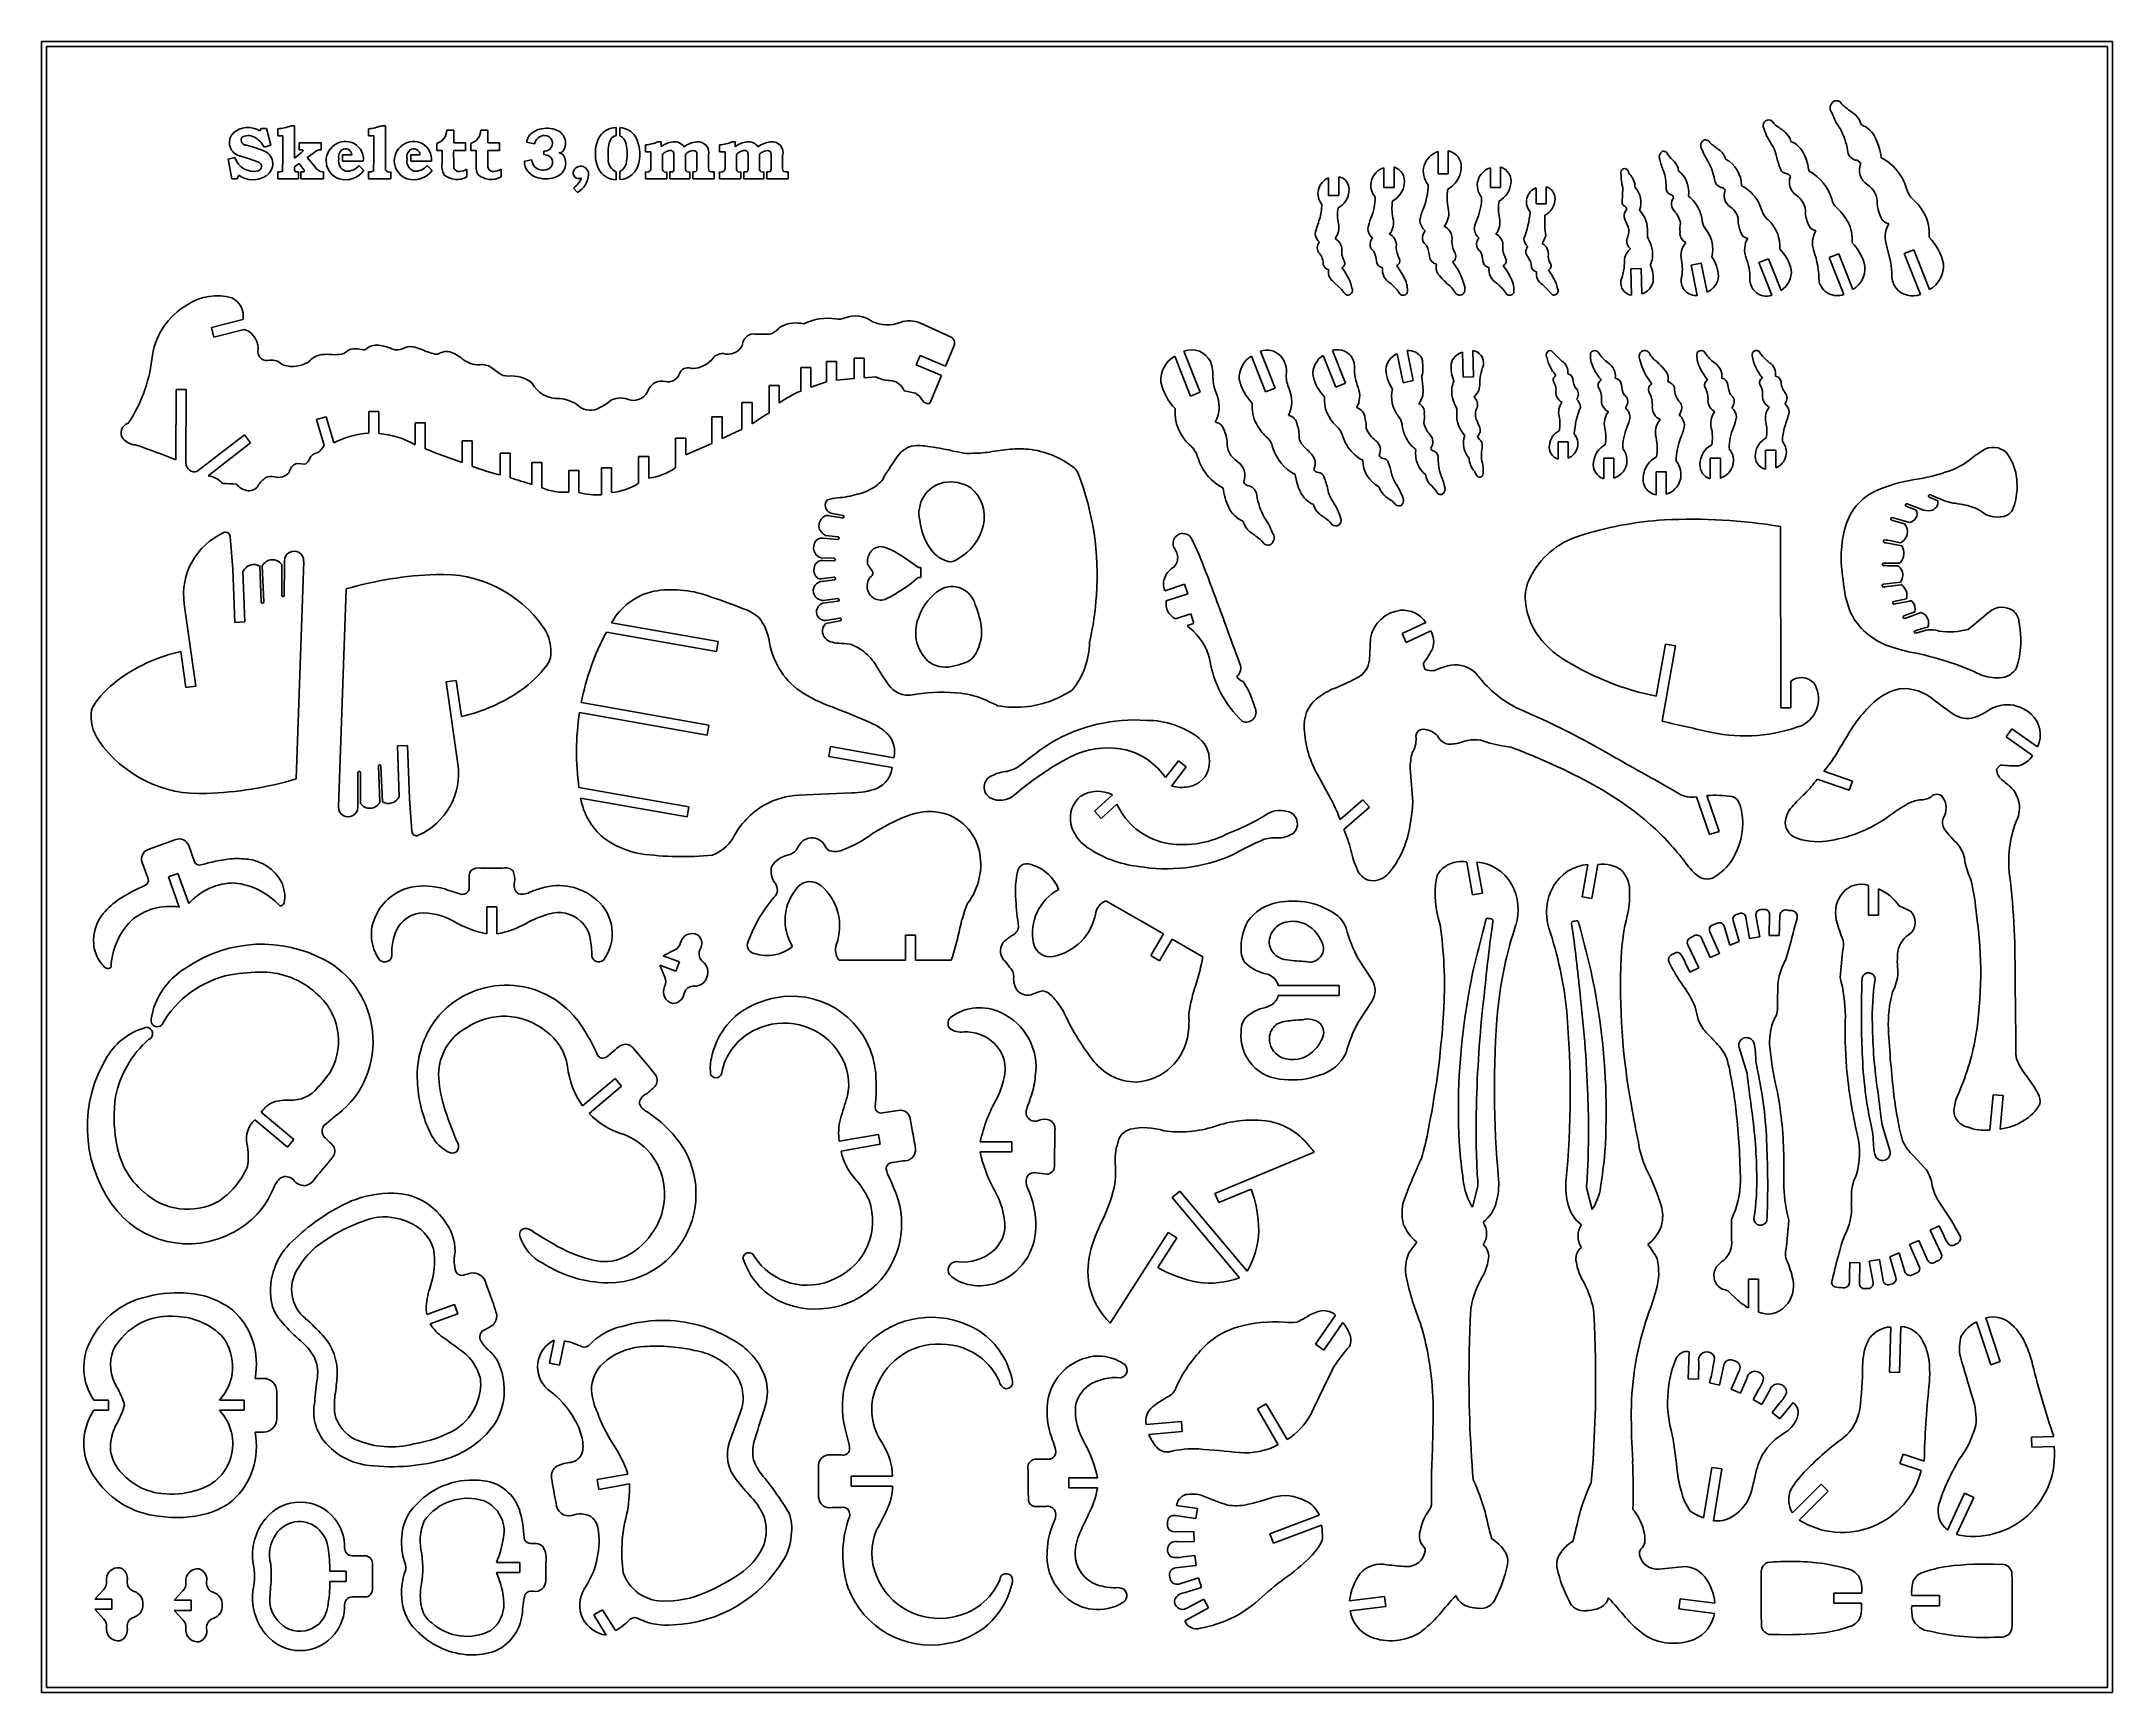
# Model space of a CAD drawing. Extents: x 0 to 615, y -151 to 340.
import ezdxf

# ---------------------------------------------------------------- set-up
doc = ezdxf.new("R2010")
doc.units = 0
doc.header["$MEASUREMENT"] = 0
doc.layers.add('RED', color=1, linetype='CONTINUOUS')
doc.layers.add('WHITE', color=7, linetype='CONTINUOUS')

msp = doc.modelspace()

# ---------------------------------------------------------------- linework, layer by layer
at = {"layer": 'RED', "linetype": 'Continuous'}
for p, q in [((613.96, 338.85), (1.5, 338.85)), ((1.5, 338.85), (1.5, -149.03)), ((613.96, -149.03), (613.96, 338.85)), ((64.92, 313.74), (65.34, 314.49)), ((65.34, 314.49), (66.87, 314.49)), ((66.87, 314.49), (68.17, 309.47)), ((70.21, 312.28), (70.21, 314.37)), ((74.2, 315.27), (75.23, 315.27)), ((75.23, 315.27), (75.23, 305.59)), ((97.21, 312.28), (97.21, 314.37)), ((101.17, 315.27), (102.23, 315.27)), ((102.23, 315.27), (102.23, 303.97)), ((120.44, 313.91), (122.51, 313.91)), ((122.51, 313.91), (122.51, 310.21)), ((130.57, 313.91), (132.64, 313.91)), ((132.64, 313.91), (132.64, 310.21)), ((170.75, 314.73), (170.75, 312.35)), ((171.89, 312.26), (171.89, 314.7)), ((68.17, 309.47), (66.17, 308.89)), ((71.77, 312.28), (70.21, 312.28)), ((76.57, 308.15), (76.57, 310.21)), ((76.57, 310.21), (83.13, 310.21)), ((76.99, 308.15), (76.57, 308.15)), ((83.13, 310.21), (83.13, 308.15)), ((98.8, 312.28), (97.21, 312.28)), ((117.47, 307.92), (117.47, 309.99)), ((119.08, 307.92), (117.47, 307.92)), ((119.08, 304.25), (119.08, 307.92)), ((122.51, 310.21), (125.97, 310.21)), ((125.97, 307.92), (122.51, 307.92)), ((125.97, 310.21), (125.97, 307.92)), ((127.59, 307.92), (127.59, 309.99)), ((129.21, 307.92), (127.59, 307.92)), ((129.21, 304.25), (129.21, 307.92)), ((132.64, 310.21), (136.1, 310.21)), ((136.1, 307.92), (132.64, 307.92)), ((136.1, 310.21), (136.1, 307.92)), ((146.55, 309.93), (144.16, 310.38)), ((179.52, 307.5), (179.52, 309.58)), ((183.15, 310.48), (184.16, 310.48)), ((184.16, 310.48), (184.16, 309.05)), ((201.54, 307.5), (201.54, 309.58)), ((205.17, 310.48), (206.18, 310.48)), ((206.18, 310.48), (206.18, 309.05)), ((55.5, 305.31), (57.5, 305.79)), ((56.55, 299.49), (55.5, 305.31)), ((75.23, 305.59), (77.29, 307.33)), ((76.57, 304.03), (75.23, 303.02)), ((75.23, 303.02), (75.23, 302.44)), ((77.81, 302.44), (76.57, 304.03)), ((80.93, 307.25), (78.95, 305.81)), ((78.95, 305.81), (81.13, 303.27)), ((89.5, 304.7), (89.5, 306.58)), ((89.5, 306.58), (92.21, 306.58)), ((95.65, 304.7), (89.5, 304.7)), ((94.37, 303.48), (95.84, 301.97)), ((109.76, 304.7), (109.76, 306.58)), ((109.76, 306.58), (112.47, 306.58)), ((115.91, 304.7), (109.76, 304.7)), ((114.63, 303.48), (116.1, 301.97)), ((126.45, 302.41), (126.45, 300.1)), ((136.58, 302.41), (136.58, 300.1)), ((145.77, 305.12), (143.51, 304.76)), ((149.26, 307.71), (149.26, 306.68)), ((170.75, 301.61), (170.75, 299.24)), ((171.89, 299.27), (171.89, 301.69)), ((181.13, 307.5), (179.52, 307.5)), ((184.81, 307.02), (184.54, 306.87)), ((184.54, 306.87), (184.54, 303.72)), ((187.96, 302.66), (187.96, 306.36)), ((191.39, 306.87), (191.39, 303.73)), ((194.81, 302.55), (194.81, 306.45)), ((198.24, 306.44), (198.24, 303.33)), ((203.15, 307.5), (201.54, 307.5)), ((206.83, 307.02), (206.56, 306.87)), ((206.56, 306.87), (206.56, 303.72)), ((209.98, 302.66), (209.98, 306.36)), ((213.41, 306.87), (213.41, 303.73)), ((216.83, 302.55), (216.83, 306.45)), ((220.26, 306.44), (220.26, 303.33)), ((58.15, 299.49), (56.55, 299.49)), ((58.62, 300.56), (58.15, 299.49)), ((70.21, 299.49), (70.21, 301.56)), ((76.37, 299.49), (70.21, 299.49)), ((76, 301.56), (76.37, 301.56)), ((76.37, 301.56), (76.37, 299.49)), ((77.12, 299.49), (77.12, 301.56)), ((77.12, 301.56), (77.5, 301.56)), ((83.8, 299.49), (77.12, 299.49)), ((83.8, 301.56), (83.8, 299.49)), ((97.21, 299.49), (97.21, 301.56)), ((103.86, 299.49), (97.21, 299.49)), ((103.86, 301.56), (103.86, 299.49)), ((159.32, 295.44), (158.12, 296.76)), ((179.52, 299.49), (179.52, 301.56)), ((185.8, 299.49), (179.52, 299.49)), ((185.8, 301.56), (185.8, 299.49)), ((186.72, 299.49), (186.72, 301.56)), ((192.64, 299.49), (186.72, 299.49)), ((192.64, 301.56), (192.64, 299.49)), ((193.57, 299.49), (193.57, 301.56)), ((199.87, 299.49), (193.57, 299.49)), ((199.87, 301.56), (199.87, 299.49)), ((201.54, 299.49), (201.54, 301.56)), ((207.82, 299.49), (201.54, 299.49)), ((207.82, 301.56), (207.82, 299.49)), ((208.74, 299.49), (208.74, 301.56)), ((214.67, 299.49), (208.74, 299.49)), ((214.67, 301.56), (214.67, 299.49)), ((215.59, 299.49), (215.59, 301.56)), ((221.89, 299.49), (215.59, 299.49)), ((221.89, 301.56), (221.89, 299.49)), ((1.5, -149.03), (613.96, -149.03))]:
    msp.add_line(p, q, dxfattribs=at)
for centre, radius, start, end in [((61.39, 308.14), 6.62, 57.77292, 132.3069), ((69.25, 327.84), 13.51, 274.04765, 291.46742), ((95.86, 329.44), 15.13, 275.09546, 290.55333), ((116.22, 314.03), 4.22, 287.09665, 358.36187), ((126.35, 314.03), 4.22, 287.09665, 358.36187), ((148.79, 309.52), 4.71, 107.20902, 169.45174), ((150.14, 306.9), 7.63, 71.45391, 111.10635), ((151.65, 310.13), 4.1, 325.33302, 77.04812), ((170.76, 308.9), 5.82, 90.11804, 144.73608), ((171.68, 308.92), 5.79, 34.19649, 87.89696), ((59.94, 310.26), 4.09, 137.37315, 258.4201), ((60.89, 311.05), 1.54, 150.41712, 272.94888), ((61.46, 308.7), 3.65, 62.12544, 121.52539), ((51.27, 271.47), 39.26, 67.19756, 75.70337), ((60.21, 305.99), 6.64, 25.91027, 63.50357), ((-160.8, 309.66), 232.58, 358.06414, 0.64704), ((77.11, 306.63), 1.52, 71.33256, 94.41741), ((77.5, 307.86), 0.235, 359.88637, 66.16136), ((77.46, 307.86), 0.272, 323.37752, 359.75258), ((83.06, 305.18), 2.96, 88.59861, 135.84936), ((90.24, 304.86), 5.63, 124.87615, 251.37663), ((90.32, 305.26), 5.36, 354.0011, 128.02729), ((90.82, 306.11), 2.51, 127.2122, 195.88716), ((90.36, 306.6), 1.85, 359.17282, 124.97997), ((-84.15, 309.66), 182.97, 357.53802, 0.82295), ((110.5, 304.86), 5.63, 124.87615, 251.37663), ((110.58, 305.26), 5.36, 354.0011, 128.02729), ((111.08, 306.11), 2.51, 127.2122, 195.88716), ((110.62, 306.6), 1.85, 359.17282, 124.97997), ((278.92, 306.71), 156.42, 179.55759, 181.327), ((289.05, 306.71), 156.42, 179.55759, 181.327), ((149.52, 309.36), 3.02, 90, 169.11732), ((149.36, 310.49), 2.78, 267.76129, 305.6073), ((149.52, 310.05), 2.34, 308.75666, 90), ((153.8, 308.72), 1.53, 270, 322.92444), ((174.06, 307.35), 9.43, 148.57721, 182.28073), ((183.67, 306.95), 15.29, 167.94948, 185.77736), ((171.49, 309.64), 2.81, 105.1511, 169.80078), ((170.64, 309.39), 3.13, 10.84422, 66.37157), ((161.63, 307.18), 12.4, 359.03317, 13.05345), ((166.5, 306.85), 11.3, 346.92444, 28.12751), ((178.69, 320.64), 11.1, 274.24353, 293.66936), ((188.27, 303.94), 6.56, 95.38197, 128.7772), ((187.04, 304.74), 3.16, 91.2271, 115.25394), ((187, 306.77), 1.13, 65.04384, 91.87516), ((187.17, 307.16), 0.703, 26.55183, 63.44817), ((188.17, 307.21), 3.3, 32.59458, 99.00836), ((195.18, 303.79), 6.7, 93.711, 129.16167), ((193.79, 305.04), 2.84, 91.47512, 110.09348), ((193.79, 306.72), 1.16, 60.27864, 93.45332), ((195.12, 307.27), 3.23, 345.06034, 96.63117), ((200.72, 320.64), 11.1, 274.24353, 293.66936), ((210.29, 303.94), 6.56, 95.38197, 128.7772), ((209.06, 304.74), 3.16, 91.2271, 115.25394), ((209.03, 306.77), 1.13, 65.04384, 91.87516), ((209.19, 307.16), 0.703, 26.55183, 63.44817), ((210.19, 307.21), 3.3, 32.59458, 99.00836), ((217.2, 303.79), 6.7, 93.711, 129.16167), ((215.81, 305.04), 2.84, 91.47512, 110.09348), ((215.81, 306.72), 1.16, 60.27864, 93.45332), ((217.14, 307.27), 3.23, 345.06034, 96.63117), ((63.08, 307.57), 5.86, 197.68461, 283.36505), ((41.22, 244.03), 64.75, 68.85807, 73.94643), ((64.04, 303.16), 1.36, 286.95427, 67.27301), ((64.59, 303.94), 4.17, 302.56459, 62.91824), ((70.52, 304.18), 2.63, 263.23527, 295.44695), ((77.55, 302.39), 2.32, 178.98418, 190.20433), ((75.67, 302.01), 0.41, 183.593, 239.72001), ((75.93, 302.76), 1.2, 247.30947, 273.45107), ((75.05, 310.09), 3.55, 309.06709, 317.65975), ((77.6, 302.76), 1.2, 265.33832, 290.92188), ((75.99, 300.85), 2.42, 30.58991, 41.05394), ((77.94, 301.84), 0.215, 293.48365, 356.08116), ((77.6, 301.78), 0.554, 4.54437, 32.68701), ((83.81, 304.52), 2.95, 204.99122, 269.71912), ((91.41, 304.72), 3.09, 166.86125, 250.92847), ((90.43, 305.94), 6.71, 252.81432, 323.76517), ((90.93, 306.1), 4.33, 262.98559, 322.70171), ((97.56, 303.96), 2.42, 261.64455, 296.69391), ((139.78, 303.5), 37.56, 179.28163, 182.15421), ((103.41, 302.92), 1.43, 215.43485, 288.38313), ((111.67, 304.72), 3.09, 166.86125, 250.92847), ((110.69, 305.94), 6.71, 252.81432, 323.76517), ((111.18, 306.1), 4.33, 262.98559, 322.70171), ((125.01, 303.36), 6, 171.46893, 206.34576), ((124, 303.14), 1.46, 182.02709, 277.24839), ((124.17, 305.67), 3.98, 270.23971, 305.02802), ((135.14, 303.36), 6, 171.46893, 206.34576), ((134.13, 303.14), 1.46, 182.02709, 277.24839), ((134.3, 305.67), 3.98, 270.23971, 305.02802), ((148.46, 304.76), 4.95, 180, 252.79099), ((148.79, 305.12), 3.02, 180, 270), ((149.01, 306.58), 4.48, 267.16243, 287.04494), ((149.36, 303.9), 2.78, 54.3927, 92.23871), ((149.69, 304.39), 2.2, 286.914, 53.82114), ((151.46, 304.12), 4.33, 283.06364, 34.69741), ((153.8, 305.67), 1.53, 37.07556, 90), ((159.68, 301.21), 1.64, 151.95855, 300.70008), ((160.29, 300.91), 2.32, 354.0243, 152.4373), ((174.11, 306.58), 9.48, 177.60343, 211.10853), ((170.79, 305.19), 5.95, 216.18964, 269.62648), ((172.24, 305.09), 3.79, 175.19902, 246.91346), ((171.6, 305.26), 5.99, 272.80738, 350.69995), ((170.57, 304.63), 3.22, 294.27304, 348.12016), ((161.54, 306.75), 12.5, 347.11325, 1.00896), ((179.95, 302.96), 1.46, 252.75592, 321.75223), ((-31.39, 306.14), 212.53, 358.89902, 0.36712), ((203.4, 303.33), 18.87, 178.80635, 183.57976), ((185.47, 302.46), 0.953, 199.02808, 289.89945), ((191.29, 298.14), 10.99, 120.61426, 126.11847), ((186.79, 307.67), 6.11, 269.35029, 274.85302), ((187.28, 302.48), 0.893, 271.39618, 298.79486), ((187.32, 302.18), 0.623, 309.09054, 329.70687), ((186.71, 306.94), 1.21, 5.7422, 26.43943), ((187.17, 302.19), 0.764, 334.557, 356.33585), ((182.93, 306.42), 5.03, 359.31171, 7.29202), ((183.52, 302.61), 4.44, 353.98043, 0.65201), ((219.02, 303.34), 27.64, 179.18801, 182.43506), ((197.66, 298.28), 10.64, 120.86635, 126.16627), ((192.31, 302.45), 0.947, 197.46589, 290.59038), ((194.02, 304.45), 3.47, 110.25191, 121.45603), ((193.72, 304.98), 3.42, 267.44119, 282.31736), ((193.95, 306.97), 0.858, 34.57886, 61.20785), ((194.3, 302.07), 0.454, 289.01958, 333.35227), ((193.89, 307.01), 0.889, 0.69535, 30.72444), ((194.08, 302.18), 0.702, 333.18386, 354.7644), ((188.92, 306.5), 5.88, 359.50597, 5.07525), ((191.58, 302.51), 3.22, 352.94116, 0.69918), ((202.18, 302.92), 3.96, 174.15347, 196.48346), ((199.49, 304.05), 2.52, 243.65751, 278.5859), ((201.97, 302.96), 1.46, 252.75592, 321.75223), ((-9.37, 306.14), 212.53, 358.89902, 0.36712), ((225.42, 303.33), 18.87, 178.80635, 183.57976), ((207.49, 302.46), 0.953, 199.02808, 289.89945), ((213.31, 298.14), 10.99, 120.61426, 126.11847), ((208.81, 307.67), 6.11, 269.35029, 274.85302), ((209.31, 302.48), 0.893, 271.39618, 298.79486), ((209.34, 302.18), 0.623, 309.09054, 329.70687), ((208.73, 306.94), 1.21, 5.7422, 26.43943), ((209.19, 302.19), 0.764, 334.557, 356.33585), ((204.95, 306.42), 5.03, 359.31171, 7.29202), ((205.54, 302.61), 4.44, 353.98043, 0.65201), ((219.68, 298.28), 10.64, 120.86635, 126.16627), ((241.04, 303.34), 27.64, 179.18801, 182.43506), ((214.33, 302.45), 0.947, 197.46589, 290.59038), ((216.04, 304.45), 3.47, 110.25191, 121.45603), ((215.74, 304.98), 3.42, 267.44119, 282.31736), ((215.97, 306.97), 0.858, 34.57886, 61.20785), ((216.32, 302.07), 0.454, 289.01958, 333.35227), ((215.92, 307.01), 0.889, 0.69535, 30.72444), ((216.1, 302.18), 0.702, 333.18386, 354.7644), ((210.94, 306.5), 5.88, 359.50597, 5.07525), ((213.6, 302.51), 3.22, 352.94116, 0.69918), ((224.2, 302.92), 3.96, 174.15347, 196.48346), ((221.52, 304.05), 2.52, 243.65751, 278.5859), ((62.82, 306.47), 7.25, 234.55326, 303.57081), ((123.46, 305.21), 5.92, 229.6476, 300.35152), ((133.59, 305.21), 5.92, 229.6476, 300.35152), ((149.89, 307.52), 8.03, 248.89365, 288.54609), ((153.91, 302.54), 7.15, 306.04779, 337.47699), ((155.88, 301.24), 6.75, 300.69085, 355.16673)]:
    msp.add_arc(centre, radius, start, end, dxfattribs=at)
at = {"layer": 'WHITE', "linetype": 'Continuous'}
for p, q in [((615.46, 340.35), (0, 340.35)), ((0, 340.35), (0, -150.53)), ((615.46, -150.53), (615.46, 340.35)), ((418.03, 307.78), (418.03, 300.94)), ((398.95, 296.88), (398.95, 302.77)), ((401.95, 303.02), (401.95, 296.88)), ((415.03, 300.94), (415.03, 307.58)), ((430.59, 296.88), (430.59, 302.77)), ((433.59, 303.02), (433.59, 296.88)), ((382.44, 299.76), (382.44, 294.51)), ((385.5, 294.51), (385.5, 300.11)), ((401.95, 296.88), (398.95, 296.88)), ((418.03, 300.94), (415.03, 300.94)), ((433.59, 296.88), (430.59, 296.88)), ((444.14, 296.85), (444.14, 292.04)), ((447.14, 292.04), (447.14, 297.13)), ((469.92, 296.8), (469.74, 292.53)), ((382.44, 294.51), (385.5, 294.51)), ((444.14, 292.04), (447.14, 292.04)), ((531.23, 276.07), (534.07, 277.2)), ((534.07, 277.2), (538.31, 266.58)), ((549.61, 274.6), (548.11, 280.42)), ((556.37, 278.43), (553.53, 277.29)), ((553.53, 277.29), (558.38, 265.11)), ((561.09, 266.59), (556.37, 278.43)), ((472.3, 272.7), (475.36, 272.79)), ((472.53, 264.88), (472.3, 272.7)), ((475.36, 272.79), (475.58, 265.32)), ((493.19, 274.43), (490.2, 273.81)), ((490.2, 273.81), (492.06, 264.84)), ((494.98, 265.81), (493.19, 274.43)), ((513.21, 275.74), (510.37, 274.61)), ((510.37, 274.61), (514.25, 264.87)), ((516.95, 266.34), (513.21, 275.74)), ((535.6, 265.1), (531.23, 276.07)), ((386.28, 266.69), (383.65, 269.2)), ((449.14, 264.93), (446.04, 268.05)), ((50.53, 255.28), (59.9, 257.7)), ((51.28, 252.38), (50.53, 255.28)), ((60.29, 254.71), (51.28, 252.38)), ((270.18, 252.5), (261.24, 256.59)), ((259.92, 244.16), (261.08, 246.92)), ((261.08, 246.92), (268.62, 243.75)), ((268.62, 243.75), (271.19, 249.91)), ((336.77, 246.73), (341.49, 234.9)), ((344.33, 236.03), (339.48, 248.21)), ((363.79, 236.12), (359.55, 246.74)), ((362.26, 248.22), (366.63, 237.25)), ((380.91, 246.98), (384.65, 237.58)), ((387.49, 238.71), (383.61, 248.45)), ((402.88, 247.51), (404.67, 238.89)), ((407.66, 239.51), (405.8, 248.48)), ((422.5, 240.53), (422.28, 248)), ((425.33, 248.44), (425.56, 240.62)), ((448.72, 248.39), (451.82, 245.27)), ((135.7, 241.91), (133.67, 243.41)), ((225.66, 236.39), (225.66, 243.43)), ((225.66, 243.43), (228.66, 243.43)), ((228.66, 243.43), (228.66, 237.6)), ((233.25, 239.18), (233.25, 245.18)), ((233.25, 245.18), (236.25, 245.18)), ((236.25, 245.18), (236.25, 239.59)), ((236.25, 239.59), (241.48, 240.16)), ((241.48, 240.16), (241.48, 246.16)), ((241.48, 246.16), (244.48, 246.16)), ((244.48, 246.16), (244.48, 240.36)), ((244.48, 240.36), (247.98, 240.61)), ((267.46, 240.99), (259.92, 244.16)), ((264.22, 233.22), (267.46, 240.99)), ((410.24, 240.8), (410.57, 236.61)), ((425.56, 240.62), (422.5, 240.53)), ((39.96, 216), (40.03, 236.89)), ((40.03, 236.89), (43.03, 236.88)), ((43.03, 236.88), (42.96, 214.87)), ((216.26, 229.86), (216.26, 238.07)), ((216.26, 238.07), (219.26, 238.07)), ((219.26, 238.07), (219.26, 232.84)), ((228.66, 237.6), (233.25, 239.18)), ((256.33, 236.49), (259.7, 235.73)), ((341.49, 234.9), (344.33, 236.03)), ((366.63, 237.25), (363.79, 236.12)), ((384.65, 237.58), (387.49, 238.71)), ((404.67, 238.89), (407.66, 239.51)), ((81.77, 227.94), (84.65, 228.77)), ((83.98, 220.25), (81.77, 227.94)), ((84.65, 228.77), (86.9, 220.96)), ((97.25, 223.85), (97.25, 230.35)), ((97.25, 230.35), (100.25, 230.35)), ((100.25, 230.35), (100.25, 223.78)), ((199.26, 220.78), (199.26, 228.78)), ((199.26, 228.78), (202.26, 228.78)), ((202.26, 228.78), (202.26, 222.29)), ((208.18, 225.02), (208.18, 233.02)), ((208.18, 233.02), (211.18, 233.02)), ((211.18, 233.02), (211.18, 226.63)), ((46.2, 212.45), (60.32, 223.34)), ((60.32, 223.34), (62.15, 220.96)), ((111.05, 220.47), (111.05, 226.97)), ((111.05, 226.97), (114.05, 226.97)), ((114.05, 226.97), (114.05, 219.24)), ((125.01, 215.12), (125.01, 221.62)), ((125.01, 221.62), (128.01, 221.62)), ((128.01, 221.62), (128.01, 214.06)), ((188.45, 213.59), (188.45, 222.36)), ((188.45, 222.36), (191.45, 222.36)), ((191.45, 222.36), (191.45, 217.46)), ((62.15, 220.96), (49.52, 211.22)), ((136.3, 211.45), (136.3, 217.95)), ((136.3, 217.95), (139.3, 217.95)), ((139.3, 217.95), (139.3, 210.6)), ((177.45, 208.98), (177.45, 216.98)), ((177.45, 216.98), (180.45, 216.98)), ((180.45, 216.98), (180.45, 210.54)), ((191.45, 217.46), (199.26, 220.78)), ((287.9, 219.09), (282.47, 218.39)), ((453.72, 221.28), (450.72, 221.28)), ((450.72, 221.28), (450.72, 216.19)), ((453.72, 216.47), (453.72, 221.28)), ((464.27, 210.3), (464.27, 216.44)), ((464.27, 216.44), (467.27, 216.44)), ((467.27, 216.44), (467.27, 210.55)), ((495.91, 210.3), (495.91, 216.44)), ((495.91, 216.44), (498.91, 216.44)), ((498.91, 216.44), (498.91, 210.55)), ((515.42, 218.81), (512.36, 218.81)), ((512.36, 218.81), (512.36, 213.21)), ((515.42, 213.57), (515.42, 218.81)), ((75.81, 214.88), (78.43, 214.69)), ((145.7, 208.62), (145.7, 215.12)), ((145.7, 215.12), (148.68, 215.12)), ((148.68, 215.12), (148.68, 207.65)), ((156.68, 206.33), (156.68, 212.83)), ((156.68, 212.83), (159.68, 212.83)), ((159.68, 212.83), (159.68, 206.21)), ((166.44, 205.59), (166.44, 213.59)), ((166.44, 213.59), (169.44, 213.59)), ((169.44, 213.59), (169.44, 206.23)), ((479.83, 205.54), (479.83, 212.38)), ((479.83, 212.38), (482.83, 212.38)), ((482.83, 212.38), (482.83, 205.74)), ((561.23, 204.75), (563.55, 203.77)), ((565.86, 203.65), (561.73, 205.38)), ((237.96, 198.66), (234.2, 199.33)), ((234.57, 200.06), (238.1, 199.43)), ((238.41, 198.99), (238.4, 198.96)), ((549.53, 198.5), (549.52, 198.48)), ((549.79, 198.01), (553.66, 196.92)), ((555.12, 197.32), (550, 198.76)), ((558.57, 201.29), (554.41, 202.9)), ((56.88, 183.4), (56.08, 193.18)), ((236.62, 192.25), (232.29, 192.71)), ((233, 193.42), (236.7, 193.03)), ((237.03, 192.61), (237.03, 192.59)), ((516.89, 142.25), (516.81, 196.13)), ((548.21, 191.32), (552.83, 190.43)), ((552.4, 191.31), (549.67, 191.83)), ((71.4, 175.81), (71.4, 184.84)), ((75.68, 121.07), (77.93, 185.85)), ((231.6, 186.83), (235.51, 186.68)), ((235.49, 185.9), (232.2, 186.02)), ((235.88, 186.29), (235.88, 186.26)), ((256.05, 187.07), (260.67, 183.97)), ((551.53, 185.23), (547.77, 185.27)), ((57.43, 167.64), (56.88, 183.4)), ((59.9, 182.87), (60.43, 167.75)), ((65.31, 173.69), (64.86, 184.39)), ((65.64, 184.45), (66.09, 173.72)), ((231.57, 180.56), (235.58, 181.07)), ((235.68, 180.29), (231.98, 179.82)), ((236.01, 180.74), (236.01, 180.71)), ((261.3, 180.97), (260.5, 180.97)), ((260.67, 183.97), (261.3, 183.97)), ((261.3, 183.97), (261.3, 180.97)), ((339.7, 178.97), (333.8, 177.04)), ((340.63, 176.12), (339.7, 178.97)), ((552.43, 179.6), (547.36, 178.99)), ((547.72, 178.24), (552.61, 178.84)), ((549.73, 184.47), (551.58, 184.44)), ((42.44, 173.04), (45.9, 148.68)), ((65.72, 173.33), (65.7, 173.33)), ((90.53, 177.55), (88.28, 112.78)), ((236.7, 173.94), (232.18, 173.31)), ((232.41, 174.13), (236.59, 174.71)), ((237.02, 174.39), (237.02, 174.36)), ((334.26, 174.04), (340.63, 176.12)), ((554.26, 174.6), (550.82, 173.94)), ((550.85, 173.15), (555.07, 173.97)), ((60.43, 167.75), (57.43, 167.64)), ((169.44, 167.54), (201.1, 161.95)), ((233.03, 168.15), (237.25, 168.9)), ((237.39, 168.13), (233.13, 167.34)), ((237.69, 168.59), (237.69, 168.57)), ((341.52, 170.18), (337.02, 168.7)), ((340.42, 166.66), (342.46, 167.33)), ((342.46, 167.33), (341.52, 170.18)), ((404.34, 164.32), (411.39, 167.61)), ((553.2, 169.09), (553.21, 169.06)), ((556.73, 170.73), (553.43, 169.57)), ((553.69, 168.83), (558.58, 170.55)), ((200.58, 159), (167.89, 164.76)), ((201.1, 161.95), (200.58, 159)), ((394.92, 162.93), (394.61, 156.41)), ((405.58, 161.67), (404.34, 164.32)), ((412.87, 165.07), (405.58, 161.67)), ((479.87, 145.67), (482.6, 161.16)), ((485.56, 160.64), (481.61, 138.27)), ((482.6, 161.16), (485.56, 160.64)), ((557.25, 164.51), (559.47, 165.13)), ((42.93, 148.26), (41.4, 159.01)), ((411.06, 153.71), (410.6, 155.41)), ((45.9, 148.68), (42.93, 148.26)), ((120.3, 149.94), (123.27, 150.36)), ((123.77, 125.59), (120.3, 149.94)), ((123.27, 150.36), (124.8, 139.62)), ((519.88, 150.15), (519.89, 142.25)), ((160.44, 143.77), (198.33, 137.09)), ((519.89, 142.25), (516.89, 142.25)), ((197.81, 134.13), (159.92, 140.82)), ((198.33, 137.09), (197.81, 134.13)), ((583.88, 133.57), (585.56, 135.97)), ((585.56, 135.97), (593.16, 130.65)), ((105.78, 130.88), (108.77, 130.98)), ((106.31, 115.75), (105.78, 130.88)), ((108.77, 130.98), (109.33, 115.23)), ((233.96, 127.76), (234.48, 130.71)), ((234.48, 130.71), (253.29, 127.4)), ((591.7, 128.09), (583.88, 133.57)), ((100.56, 114.17), (100.12, 124.9)), ((100.48, 125.29), (100.51, 125.29)), ((100.9, 124.93), (101.34, 114.24)), ((252.79, 124.44), (233.96, 127.76)), ((334.06, 121.47), (337.9, 126.47)), ((340.22, 124.69), (335.81, 118.95)), ((337.9, 126.47), (340.22, 124.69)), ((529.65, 123.41), (538.17, 120.47)), ((580.96, 123.98), (582.2, 125.23)), ((94.81, 122.81), (94.81, 113.79)), ((159.74, 118.54), (192.43, 112.78)), ((379.06, 122.58), (382.72, 115.9)), ((537.21, 117.7), (527.67, 121.01)), ((538.17, 120.47), (537.21, 117.7)), ((109.33, 115.23), (110.12, 105.45)), ((191.91, 109.82), (160.24, 115.41)), ((192.43, 112.78), (191.91, 109.82)), ((224.98, 116.25), (240.71, 116.92)), ((312.97, 111.47), (318.31, 116.36)), ((314.95, 109.31), (312.97, 111.47)), ((319.6, 113.57), (314.95, 109.31)), ((385.9, 109), (392.71, 114.9)), ((394.62, 112.68), (386.99, 106.07)), ((392.71, 114.9), (394.62, 112.68)), ((495.68, 104.53), (491.87, 115.81)), ((494.91, 116.17), (498.52, 105.49)), ((498.52, 105.49), (495.68, 104.53)), ((39.92, 103.08), (31.69, 100.08)), ((45.53, 96.44), (43.76, 101.29)), ((29.9, 96.24), (31.68, 91.34)), ((37.72, 91.98), (40.54, 93.01)), ((40.54, 93.01), (43.8, 84.03)), ((137.05, 94.57), (130.55, 94.57)), ((425.27, 86.62), (423.55, 96.39)), ((426.55, 96.39), (428.19, 87.13)), ((459.49, 95.63), (457.81, 86.08)), ((460.73, 85.57), (462.5, 95.63)), ((40.98, 83.01), (37.72, 91.98)), ((428.19, 87.13), (425.27, 86.62)), ((542.95, 89.4), (542.95, 80.6)), ((545.95, 80.6), (545.95, 88.39)), ((132.36, 75), (132.36, 83.09)), ((132.36, 83.09), (135.36, 83.09)), ((135.36, 83.09), (135.36, 75)), ((333.4, 74.99), (316.32, 84.86)), ((457.81, 86.08), (460.73, 85.57)), ((503.72, 80.83), (504.62, 81.09)), ((510.61, 74.14), (509.5, 80.49)), ((510.91, 82.25), (511.98, 82.29)), ((513.54, 80.76), (513.41, 74.58)), ((542.95, 80.6), (545.95, 80.6)), ((552.05, 83.36), (555.39, 81.78)), ((256.75, 67.19), (256.75, 74.63)), ((256.75, 74.63), (259.75, 74.63)), ((259.75, 74.63), (259.75, 67.19)), ((329.68, 68.55), (333.4, 74.99)), ((429.26, 79.19), (428.73, 77.15)), ((457.32, 76.4), (456.79, 78.44)), ((490.55, 74.14), (491.26, 74.5)), ((498.62, 69.16), (495.77, 75.68)), ((496.48, 77.63), (498.1, 78.25)), ((500.08, 77.28), (501.74, 71.65)), ((504.53, 72.78), (502.71, 78.96)), ((506.53, 79.91), (507.59, 73.6)), ((507.59, 73.6), (510.61, 74.14)), ((513.41, 74.58), (516.41, 74.52)), ((188.2, 70.24), (184.8, 68.5)), ((184.8, 68.5), (189.58, 66.76)), ((332.28, 67.05), (329.68, 68.55)), ((336, 73.49), (332.28, 67.05)), ((345.17, 68.2), (336, 73.49)), ((492.52, 64.94), (489.22, 71.81)), ((493.32, 73.78), (495.87, 67.96)), ((495.87, 67.96), (498.62, 69.16)), ((501.74, 71.65), (504.53, 72.78)), ((188.55, 63.94), (183.77, 65.68)), ((183.77, 65.68), (185.26, 62.17)), ((189.58, 66.76), (188.55, 63.94)), ((237.03, 67.19), (256.75, 67.19)), ((259.75, 67.19), (270.34, 67.19)), ((395.32, 61.49), (391.37, 67.49)), ((488.43, 66.53), (489.82, 63.64)), ((489.82, 63.64), (492.52, 64.94)), ((367.53, 59.7), (385.66, 59.7)), ((385.66, 56.7), (367.53, 56.7)), ((385.66, 59.7), (385.66, 56.7)), ((391.37, 48.9), (395.32, 54.9)), ((492.35, 49.55), (491.47, 53.3)), ((170.46, 40.51), (168.01, 38.46)), ((178.2, 38.31), (176.05, 40.87)), ((506.84, 33.55), (504.48, 41.21)), ((160.83, 23.95), (170.47, 32.04)), ((170.47, 32.04), (172.4, 29.74)), ((172.4, 29.74), (162.76, 21.65)), ((579.01, 16.7), (580.01, 27.22)), ((580.01, 27.22), (583, 26.94)), ((583, 26.94), (582.06, 17.01)), ((73.08, 11.57), (63.39, 19.7)), ((65.31, 22), (75.01, 13.87)), ((258.75, 16.81), (258.26, 19.54)), ((75.01, 13.87), (73.08, 11.57)), ((237.09, 13.37), (248.75, 15.42)), ((249.27, 12.47), (237.61, 10.41)), ((248.75, 15.42), (249.27, 12.47)), ((288.36, 13.24), (278.99, 13.24)), ((288.36, 10.24), (288.36, 13.24)), ((301.19, 16.98), (301.08, 5.79)), ((546.95, 18.28), (549.3, 10.62)), ((253.05, 7.02), (256.01, 7.54)), ((278.99, 10.24), (288.36, 10.24)), ((378.25, 10.16), (348.7, -2.11)), ((517.74, 9.54), (517.76, -0.37)), ((556.34, 9.03), (559.7, 5.42)), ((338.3, -1.45), (336, -3.38)), ((336, -3.38), (356, -27.21)), ((358.3, -25.29), (338.3, -1.45)), ((348.7, -2.11), (349.85, -4.88)), ((349.85, -4.88), (359.52, -0.87)), ((425.28, -6.21), (426.76, -0.38)), ((459.29, -1.13), (460.77, -6.96)), ((563.97, -11.8), (561.26, -13.1)), ((565.35, -14.67), (563.97, -11.8)), ((334.84, -13.73), (317.63, -40.7)), ((331.74, -24.17), (337.37, -15.35)), ((337.37, -15.35), (334.84, -13.73)), ((557.91, -16.12), (555.16, -17.32)), ((555.16, -17.32), (558.02, -23.84)), ((560.46, -21.94), (557.91, -16.12)), ((561.26, -13.1), (564.56, -19.97)), ((540.37, -22.74), (537.37, -22.68)), ((540.25, -28.93), (540.37, -22.74)), ((546.19, -21.76), (543.17, -22.3)), ((543.17, -22.3), (544.29, -28.65)), ((547.26, -28.07), (546.19, -21.76)), ((552.05, -19.81), (549.25, -20.94)), ((549.25, -20.94), (551.07, -27.13)), ((553.7, -25.44), (552.05, -19.81)), ((563.23, -22.3), (562.53, -22.67)), ((133.16, -31.81), (132.09, -28.85)), ((510.24, -27.58), (507.24, -27.58)), ((507.24, -27.58), (507.24, -36.18)), ((510.24, -37.39), (510.24, -27.58)), ((542.88, -30.41), (541.81, -30.45)), ((550.06, -28.99), (549.17, -29.25)), ((557.3, -25.79), (555.68, -26.41)), ((122.72, -35.12), (114.53, -38.1)), ((123.75, -37.94), (122.72, -35.12)), ((504, -33.89), (501.28, -31.2)), ((115.51, -40.94), (123.75, -37.94)), ((378.59, -46.98), (384.59, -38.32)), ((386.74, -40.48), (381.05, -48.69)), ((549.19, -55.26), (549.59, -41.85)), ((552.59, -41.69), (552.19, -55.35)), ((575.02, -40.32), (579.24, -53.06)), ((582.09, -52.12), (577.79, -39.15)), ((150.99, -52.57), (152.39, -45.72)), ((155.39, -46), (153.93, -53.17)), ((381.05, -48.69), (378.59, -46.98)), ((153.93, -53.17), (150.99, -52.57)), ((489.6, -49.24), (489.39, -57.28)), ((492.39, -57.33), (492.54, -52.25)), ((498.64, -59.11), (499.95, -53.16)), ((504.6, -54.68), (502.16, -60.35)), ((502.55, -51.7), (503.41, -51.99)), ((552.19, -55.35), (549.19, -55.26)), ((579.24, -53.06), (582.09, -52.12)), ((65.97, -57.11), (63.47, -57.11)), ((69.97, -69.11), (69.97, -61.11)), ((489.39, -57.28), (492.39, -57.33)), ((495.71, -58.47), (498.64, -59.11)), ((502.16, -60.35), (504.91, -61.54)), ((504.91, -61.54), (506.78, -57.2)), ((510.37, -60.3), (508.65, -63.39)), ((511.27, -64.85), (513.65, -60.58)), ((15.6, -63.61), (19.91, -63.61)), ((19.91, -66.61), (15.6, -66.61)), ((19.91, -63.61), (19.91, -66.61)), ((60.29, -63.61), (52.89, -63.61)), ((52.89, -66.61), (60.29, -66.61)), ((60.29, -66.61), (60.29, -63.61)), ((204.47, -76.01), (207.56, -67.62)), ((361.39, -66.16), (363.99, -64.66)), ((367.55, -76.83), (361.39, -66.16)), ((363.99, -64.66), (370.15, -75.33)), ((508.65, -63.39), (511.27, -64.85)), ((516.57, -64.42), (514.29, -67.28)), ((514.29, -67.28), (516.63, -69.16)), ((516.63, -69.16), (520.53, -64.27)), ((63.47, -73.11), (65.97, -73.11)), ((328.28, -70.83), (338.78, -69.96)), ((339.03, -72.95), (329.08, -73.78)), ((338.78, -69.96), (339.03, -72.95)), ((552.26, -82.46), (553.2, -79.61)), ((553.2, -79.61), (559.51, -81.69)), ((597.98, -74.37), (591.34, -74.57)), ((591.34, -74.57), (591.43, -77.57)), ((591.43, -77.57), (598.07, -77.37)), ((174.26, -85.55), (165.12, -87.16)), ((230.95, -83.68), (230.95, -89.6)), ((496.37, -83.57), (493.93, -98.63)), ((499.33, -84.05), (496.37, -83.57)), ((496.83, -99.47), (499.33, -84.05)), ((558.57, -84.54), (552.26, -82.46)), ((165.12, -87.16), (165.64, -90.12)), ((165.64, -90.12), (174.78, -88.51)), ((240.64, -89.17), (240.64, -86.17)), ((240.64, -86.17), (252.94, -86.17)), ((252.94, -89.17), (240.64, -89.17)), ((313.84, -86.68), (305.31, -86.68)), ((305.31, -86.68), (305.31, -89.68)), ((305.31, -89.68), (313.84, -89.68)), ((520.31, -97.07), (528.84, -88.54)), ((530.96, -90.66), (522.36, -99.26)), ((528.84, -88.54), (530.96, -90.66)), ((571.49, -91.29), (566.4, -102.22)), ((574.21, -92.56), (571.49, -91.29)), ((234.91, -95.5), (237.64, -95.5)), ((343.07, -98.79), (336.92, -97.86)), ((337.33, -94.89), (343.51, -95.82)), ((343.51, -95.82), (343.07, -98.79)), ((365.06, -103.36), (379.66, -97.81)), ((569.07, -103.58), (574.21, -92.56)), ((334.62, -99.76), (334.59, -100.63)), ((336.62, -102.71), (342.47, -102.62)), ((342.47, -102.62), (342.51, -105.62)), ((366.12, -106.16), (365.06, -103.36)), ((380.39, -100.75), (366.12, -106.16)), ((96.11, -109.85), (92.36, -109.85)), ((342.51, -105.62), (337.79, -105.69)), ((339.26, -110.19), (342.78, -109.78)), ((342.78, -109.78), (343.13, -112.76)), ((85.7, -114.48), (90.59, -114.48)), ((90.59, -114.48), (90.59, -117.48)), ((98.36, -119.86), (98.36, -112.1)), ((142.18, -111.82), (135.19, -111.82)), ((135.19, -114.82), (142.18, -114.82)), ((142.18, -114.82), (142.18, -111.82)), ((149.87, -117.17), (149.87, -111.92)), ((335.26, -115.85), (335.44, -116.74)), ((343.13, -112.76), (336.99, -113.48)), ((338, -118.26), (343.81, -116.42)), ((343.81, -116.42), (344.72, -119.28)), ((480.7, -113.84), (486.43, -113.25)), ((18.43, -119.97), (15.83, -122.77)), ((15.83, -122.77), (20.91, -122.77)), ((20.91, -122.77), (20.91, -125.77)), ((42.04, -120.3), (39.44, -123.09)), ((39.44, -123.09), (44.53, -123.09)), ((44.53, -123.09), (44.53, -126.09)), ((90.59, -117.48), (85.7, -117.48)), ((92.36, -122.11), (96.11, -122.11)), ((344.72, -119.28), (339.87, -120.81)), ((340.36, -125.44), (345.39, -122.73)), ((345.39, -122.73), (346.85, -125.35)), ((388.73, -123.23), (399.12, -121.94)), ((399.12, -121.94), (399.49, -124.92)), ((486.93, -122.69), (486.56, -125.67)), ((497.32, -123.98), (486.93, -122.69)), ((532.62, -123.95), (532.62, -120.95)), ((532.62, -120.95), (540.84, -120.95)), ((555.78, -121.71), (564.01, -121.71)), ((564.01, -121.71), (564.01, -124.71)), ((20.91, -125.77), (15.83, -125.77)), ((15.83, -125.77), (18.43, -128.56)), ((44.53, -126.09), (39.44, -126.09)), ((39.44, -126.09), (42.04, -128.89)), ((164.2, -127.46), (166.75, -125.89)), ((167.85, -133.42), (164.2, -127.46)), ((166.75, -125.89), (170.58, -132.12)), ((346.85, -125.35), (339.78, -129.19)), ((399.49, -124.92), (388.9, -126.23)), ((486.56, -125.67), (497.15, -126.98)), ((540.84, -123.95), (532.62, -123.95)), ((564.01, -124.71), (555.78, -124.71)), ((0, -150.53), (615.46, -150.53))]:
    msp.add_line(p, q, dxfattribs=at)
for centre, radius, start, end in [((534.04, 320.55), 2.49, 130.03877, 219.00574), ((533.38, 320.98), 1.75, 27.97205, 122.56567), ((552.5, 340.25), 25.48, 226.39174, 236.14856), ((513.25, 315.37), 1.65, 51.99032, 196.33774), ((529.02, 319.99), 18.07, 196.33774, 214.03751), ((519.56, 320.32), 6.43, 214.60546, 233.40666), ((497.43, 287.82), 32.9, 50.69394, 56.1982), ((551.61, 326.34), 20.85, 200.67782, 214.83416), ((514.14, 303.78), 22.98, 10.53742, 27.63997), ((534.71, 313.94), 6.29, 15.44248, 55.05344), ((537.58, 307.98), 8.27, 25.43243, 67.37041), ((417.27, 303.19), 4.65, 349.52021, 80.60309), ((495.06, 309.33), 1.99, 130.03874, 219.00577), ((509.11, 313.96), 16.68, 200.67784, 214.8341), ((494.53, 309.67), 1.4, 27.97196, 122.56567), ((509.83, 325.08), 20.38, 226.39177, 236.14855), ((495.59, 304.03), 5.03, 15.44249, 55.05343), ((505.48, 304.09), 10.33, 11.63389, 34.03751), ((514.42, 309.09), 5.68, 15.48094, 47.36101), ((517.03, 303.74), 7.44, 25.43243, 67.37041), ((539.94, 308.15), 3.22, 183.146, 252.90969), ((526.53, 303.03), 20.38, 7.64998, 24.65327), ((400.5, 297.55), 5.45, 106.56368, 219.96822), ((400.6, 298.78), 4.45, 349.8799, 72.4041), ((416.78, 301.69), 6.14, 106.56367, 219.96823), ((414.49, 302.99), 7.38, 297.6814, 354.9859), ((432.14, 297.55), 5.45, 106.56368, 219.96822), ((432.25, 298.78), 4.45, 349.8799, 72.4041), ((470.5, 301.36), 1.16, 53.418, 195.7867), ((453.76, 292.42), 20.03, 24.893, 29.50497), ((482.47, 306.09), 1.74, 120.03878, 209.00575), ((495.29, 307.95), 14.59, 190.67783, 204.83414), ((482.07, 306.46), 1.23, 17.97205, 112.56568), ((466.71, 296.95), 16.09, 0.53743, 17.63996), ((497.59, 317.42), 17.83, 216.39172, 226.14857), ((482.13, 301.45), 4.4, 5.44249, 45.05345), ((481.51, 295.61), 8.01, 350.88331, 51.39365), ((479.14, 295.91), 18.38, 10.53745, 27.63996), ((496.06, 297.34), 9.16, 0.8833, 61.39366), ((538.26, 311.02), 23.17, 192.06995, 201.78184), ((518.57, 303.05), 1.93, 198.99162, 266.25881), ((507.08, 299.29), 18.34, 7.64998, 24.65327), ((519, 289.66), 13.59, 16.66558, 62.56847), ((539.02, 303.42), 1.66, 18.40647, 90.82102), ((545.35, 302.08), 5.11, 158.51359, 236.3422), ((539.72, 292.27), 15.19, 35.47021, 62.50289), ((384.34, 295.12), 5.01, 112.29331, 220.2953), ((382.51, 296.19), 6.06, 297.6814, 354.57437), ((384.78, 296.34), 3.84, 349.11467, 79.15893), ((398.47, 298.7), 6.55, 297.68139, 353.85685), ((393.23, 297.81), 18.84, 337.73054, 359.81327), ((431.61, 293.93), 13.92, 169.53307, 193.10462), ((430.12, 298.7), 6.55, 297.68139, 353.85685), ((445.88, 292.61), 4.59, 112.29331, 220.29531), ((446.25, 293.69), 3.55, 348.13016, 75.50157), ((486.95, 301.08), 17.57, 180.12846, 194.10733), ((467.76, 296.8), 5.82, 1.41248, 44.25472), ((468.43, 292.4), 6.87, 340.88329, 41.39365), ((485.03, 296.83), 2.25, 173.14599, 242.90973), ((499.78, 299.41), 2.57, 183.146, 252.90967), ((499.04, 295.63), 1.33, 18.40651, 90.82099), ((504.11, 294.55), 4.09, 158.50733, 236.33043), ((499.6, 286.7), 12.15, 35.4702, 62.50289), ((518.34, 299.66), 1.46, 18.00144, 86.25882), ((524.01, 298.43), 4.6, 158.50732, 236.33044), ((539.18, 292.42), 6.35, 355.68989, 58.36126), ((537, 290.99), 18.15, 16.81846, 33.77975), ((561.18, 298.48), 7.16, 198.25084, 230.27648), ((360.74, 292.74), 19.79, 344.60837, 357.52574), ((396.57, 288.75), 11.44, 169.53308, 193.1046), ((379.61, 294.1), 16.72, 337.73056, 359.81325), ((413.66, 290.66), 12.35, 169.53308, 193.10461), ((430.62, 282.55), 21.55, 157.84794, 167.49128), ((411.9, 289.29), 6.32, 321.5712, 13.51498), ((411.25, 294.1), 16.72, 337.73056, 359.81325), ((445.3, 290.66), 12.35, 169.53308, 193.10462), ((415.38, 291.82), 27.09, 338.07828, 355.38845), ((444.21, 293.59), 5.56, 297.6814, 353.54231), ((471.02, 292.5), 1.29, 178.99162, 246.25883), ((472.88, 288.55), 2.58, 134.14638, 204.71499), ((470.11, 290.43), 0.973, 358.00143, 66.25881), ((468.24, 284.02), 9.06, 356.66559, 42.56848), ((483.82, 293.68), 1.16, 8.40645, 80.82099), ((487.63, 292.03), 3.22, 145.69403, 219.95887), ((480.05, 284.95), 7.16, 11.19184, 44.46981), ((482.95, 285.9), 10.63, 25.4702, 52.50289), ((480.92, 285.35), 12.71, 6.81846, 23.77974), ((499.18, 286.82), 5.08, 355.71917, 58.36863), ((497.43, 285.68), 14.52, 16.81845, 33.77977), ((516.77, 291.67), 5.73, 198.25078, 230.27651), ((518.47, 289.74), 5.71, 355.71918, 58.36859), ((535.85, 290.71), 11.77, 186.8173, 207.08264), ((536.78, 294.41), 4.84, 190.08364, 233.04603), ((520.28, 277.11), 19.11, 30.17295, 44.66812), ((558.49, 293.49), 13.07, 186.832, 207.12082), ((547.59, 283.04), 13.42, 356.12258, 47.80056), ((431.06, 268.9), 54.5, 160.06373, 164.7602), ((382.31, 283.53), 3.84, 184.53809, 228.66018), ((380.38, 284.94), 5.19, 321.5712, 13.51497), ((412.79, 280.56), 19.12, 157.8479, 167.49133), ((398.26, 285.02), 4.15, 184.538, 228.66023), ((396.18, 286.54), 5.61, 321.5712, 13.51498), ((414.25, 287.58), 4.68, 184.53813, 228.66015), ((413.83, 281.89), 3.45, 140.75341, 189.60933), ((415.15, 281.71), 4.04, 0.37805, 64.93269), ((444.43, 280.56), 19.12, 157.8479, 167.49133), ((429.9, 285.02), 4.15, 184.538, 228.66023), ((427.82, 286.54), 5.61, 321.5712, 13.51497), ((476.42, 286.68), 29.7, 176.16455, 188.08836), ((494.27, 296.98), 25.56, 201.83312, 207.15797), ((466.97, 283.91), 4.76, 334.16203, 17.01964), ((480.47, 282.94), 3.23, 170.08357, 213.04606), ((496.46, 284.48), 9.57, 168.75879, 185.33528), ((489.75, 283.21), 2.85, 172.37386, 246.58172), ((498.49, 287.58), 5.01, 188.25084, 220.27648), ((487.25, 278.58), 9.39, 346.12258, 37.80057), ((514.63, 287.68), 10.46, 186.8173, 207.08264), ((505.9, 279.31), 10.73, 356.12258, 47.80056), ((527.42, 286.5), 2.35, 209.27051, 267.44087), ((533.52, 280.41), 7.24, 148.93444, 198.42209), ((526.7, 281.4), 11.42, 355.36529, 27.72588), ((549.13, 288.82), 2.61, 209.41441, 267.44086), ((555.23, 282.27), 7.36, 147.60849, 194.55952), ((381.61, 279), 2.47, 138.03542, 221.97418), ((375.51, 274), 5.41, 0.28518, 38.12958), ((382.47, 278.25), 3.99, 349.00679, 60.26209), ((391.56, 277.84), 5.19, 183.92657, 211.34916), ((397.88, 279.98), 3.06, 140.75347, 189.6093), ((397.56, 280.23), 2.8, 195.81548, 235.70398), ((387.57, 274.3), 9.16, 4.98046, 23.28151), ((399.06, 279.81), 3.58, 0.37803, 64.9327), ((409.69, 279.25), 7.08, 175.23345, 207.80606), ((413.46, 282.18), 3.15, 195.81552, 235.70387), ((402.2, 275.49), 10.33, 4.98046, 23.2815), ((427.13, 281.07), 7.98, 175.23344, 207.80606), ((418.55, 276.43), 1.78, 294.45355, 31.18787), ((429.53, 279.98), 3.06, 140.75347, 189.6093), ((429.2, 280.23), 2.8, 195.81548, 235.70398), ((419.21, 274.3), 9.16, 4.98046, 23.28151), ((430.7, 279.81), 3.58, 0.37803, 64.93271), ((441.33, 279.25), 7.08, 175.23345, 207.80606), ((444.02, 281.98), 3.52, 184.5381, 228.66018), ((443.38, 277.82), 2.26, 138.03542, 221.97418), ((405.04, 300.91), 45.84, 333.29902, 336.3251), ((444.17, 277.14), 3.65, 349.00677, 60.2621), ((475.14, 274.98), 4.72, 128.59281, 177.62548), ((473.93, 280.91), 2.83, 160.80766, 232.24662), ((466.18, 275.86), 12.74, 10.17295, 24.66813), ((471.18, 277.09), 7.61, 335.36529, 7.72588), ((493.54, 276.6), 6.33, 140.90705, 191.7698), ((507.14, 283.94), 2.09, 209.27051, 267.44085), ((513.14, 278.38), 7.02, 150.36797, 201.00756), ((507.2, 269.42), 13.14, 13.18397, 44.26194), ((501.83, 269.09), 26.41, 359.68284, 20.01478), ((527.71, 270.31), 14.52, 12.42238, 44.43957), ((549.63, 270.95), 15.92, 11.81404, 44.57926), ((382.91, 274.48), 2.04, 192.83669, 260.51513), ((385.51, 271.62), 3.05, 163.82602, 232.49931), ((385.79, 274.41), 1.53, 295.48553, 28.69318), ((372.65, 262.15), 17.58, 22.18511, 38.24727), ((398.9, 275.26), 2.21, 184.39398, 260.91647), ((403.02, 272.43), 4.52, 171.74597, 238.92224), ((402.07, 275.13), 1.58, 294.45355, 31.18787), ((383.6, 259.22), 23.99, 26.37315, 37.09432), ((414.97, 276.58), 2.49, 184.39413, 260.91633), ((417.7, 273.11), 3.28, 162.09419, 214.40545), ((432.48, 284.84), 22.14, 217.84171, 231.42196), ((405.64, 263.49), 17.73, 14.60932, 39.65666), ((430.54, 275.26), 2.21, 184.39398, 260.91647), ((434.67, 272.43), 4.52, 171.74597, 238.92224), ((433.72, 275.13), 1.58, 294.45355, 31.18787), ((415.24, 259.22), 23.99, 26.37315, 37.09432), ((437.79, 273.25), 4.96, 0.28523, 38.12954), ((444.58, 273.69), 1.87, 192.83668, 260.51513), ((448, 271.27), 3.77, 171.3094, 238.66407), ((452.5, 276.77), 4.75, 183.92655, 211.3492), ((447.22, 273.62), 1.4, 295.48554, 28.6932), ((435.16, 262.38), 16.11, 22.18511, 38.24725), ((454.52, 274.97), 15.91, 338.90121, 0.72891), ((468.44, 269.7), 10.54, 355.59191, 23.59312), ((474.12, 272.58), 13.5, 347.7954, 11.67491), ((486.56, 269.72), 11.82, 4.22017, 33.97348), ((492.44, 270.14), 15.26, 358.74056, 22.0349), ((513.51, 271.86), 6.51, 301.97094, 4.8777), ((534.6, 272.88), 7.31, 300.45553, 4.29832), ((436.08, 265.11), 113.93, 2.78103, 4.77944), ((557.13, 273.66), 8.11, 299.22423, 3.87844), ((52.17, 248.87), 15.84, 73.94783, 123.0066), ((391.48, 269.83), 6.07, 211.10867, 233.69286), ((388.2, 266.31), 1.41, 257.29863, 29.93813), ((378.03, 264.8), 11.6, 10.97698, 20.11042), ((394.04, 259.58), 11.17, 32.99095, 53.47665), ((404.67, 266.28), 1.4, 206.26256, 329.04626), ((398.57, 266.47), 7.35, 352.89467, 27.55353), ((411.51, 260.48), 10.05, 33.29554, 44.52456), ((421.45, 266.52), 1.63, 198.52218, 320.25369), ((420.14, 266.82), 2.89, 332.36258, 23.28806), ((425.68, 259.58), 11.17, 32.99095, 53.47665), ((436.31, 266.28), 1.4, 206.26256, 329.04626), ((430.21, 266.47), 7.35, 352.89467, 27.55353), ((449.42, 266.19), 1.29, 257.29862, 29.93813), ((440.1, 264.81), 10.64, 10.97698, 20.11042), ((473.04, 268.58), 3.74, 169.78703, 262.27927), ((474.21, 269.98), 4.86, 286.33949, 347.01573), ((491.63, 269.17), 4.35, 172.64662, 275.71598), ((492.68, 271.02), 5.69, 293.87758, 355.71725), ((512.67, 269.57), 4.98, 177.26801, 224.73328), ((512.69, 269.71), 5.09, 225.7447, 287.8305), ((533.67, 270.38), 5.62, 194.86148, 290.06869), ((556.39, 270.83), 6.52, 181.7171, 216.56125), ((556.07, 271.15), 6.47, 220.53632, 290.98595), ((54.17, 243.47), 21.5, 119.64555, 173.94605), ((54.06, 258.72), 5.93, 350.14415, 65.21523), ((241.9, 250.6), 8.17, 52.81867, 112.50791), ((58.47, 249.06), 5.93, 349.82143, 72.13423), ((211.84, 249.85), 3.55, 95.01648, 172.10489), ((214.42, 299.02), 45.73, 266.37703, 272.48024), ((215.56, 257.56), 4.31, 281.18288, 320.56811), ((221.2, 252.92), 3, 115.76345, 140.56812), ((224.34, 246.41), 10.23, 77.53065, 115.76345), ((233.54, 242.32), 15.71, 80.79889, 116.41387), ((236.86, 262.77), 5, 260.79889, 292.50791), ((251.34, 266.42), 10.34, 244.13581, 291.76822), ((257.92, 248.99), 8.29, 66.38264, 109.27601), ((269.35, 250.68), 2, 337.31983, 65.46372), ((67.07, 248.21), 2.76, 184.08497, 275.04262), ((83.94, 241.65), 5.61, 104.02357, 137.54946), ((84.85, 236.28), 11.05, 85.92895, 101.89502), ((87.12, 259.34), 12.13, 262.98551, 276.61479), ((88.37, 250.92), 3.63, 272.33584, 314.99792), ((92.97, 245.49), 3.51, 83.85719, 125.26969), ((91.74, 228.31), 20.73, 79.00118, 85.57325), ((95.87, 249.58), 0.94, 259.39791, 327.36749), ((99.7, 244.88), 5.18, 78.09813, 125.90761), ((97.44, 232.33), 17.93, 67.24898, 79.32683), ((105.66, 252.46), 3.82, 250.41995, 298.32522), ((109.47, 245.39), 4.21, 78.7747, 118.32522), ((109.65, 242.49), 7.06, 64.20697, 84.83834), ((121.44, 267.44), 20.53, 244.88799, 257.30921), ((117.36, 249.4), 2.04, 257.84335, 304.78153), ((120.42, 243.75), 4.41, 77.5638, 115.5086), ((117.98, 237.73), 10.87, 48.72458, 71.82678), ((202.45, 243.75), 3.79, 86.79851, 149.24312), ((204.03, 252.06), 4.73, 253.14567, 327.82684), ((206.34, 250.61), 2, 327.82685, 352.10489), ((340.73, 239.66), 8.11, 119.22423, 183.87844), ((341.78, 242.32), 6.33, 25.94722, 111.33152), ((363.26, 240.44), 7.31, 120.45553, 184.29832), ((364.19, 242.86), 5.69, 46.2174, 109.86633), ((362.6, 242.11), 7.37, 352.30185, 41.29162), ((384.35, 241.46), 6.51, 121.97094, 184.8777), ((385.17, 243.61), 5.09, 45.7447, 107.8305), ((385.19, 243.75), 4.98, 357.26801, 44.73328), ((405.18, 242.3), 5.69, 113.87758, 175.71725), ((406.19, 243.93), 4.56, 27.86405, 94.83762), ((423.64, 243.34), 4.86, 106.33949, 167.01573), ((424.82, 244.74), 3.74, 349.78703, 82.27927), ((448.44, 247.13), 1.29, 77.29862, 209.93813), ((457.76, 248.51), 10.64, 190.97698, 200.11042), ((467.65, 246.85), 7.35, 172.89467, 207.55353), ((461.55, 247.04), 1.4, 26.26256, 149.04626), ((472.18, 253.74), 11.17, 212.99095, 233.47665), ((477.72, 246.51), 2.89, 152.36258, 203.28806), ((476.41, 246.81), 1.63, 18.52218, 140.25369), ((486.35, 252.84), 10.05, 213.29554, 224.52455), ((499.29, 246.85), 7.35, 172.89467, 207.55353), ((493.19, 247.04), 1.4, 26.26256, 149.04626), ((503.82, 253.74), 11.17, 212.99095, 233.47665), ((509.62, 247.15), 1.29, 51.73026, 187.66822), ((521.8, 249.12), 13.63, 189.05037, 220.35821), ((521.72, 255.54), 13.5, 213.1567, 232.67866), ((-9.99, 250.87), 43.09, 326.05484, 353.15958), ((68.4, 241.43), 4.17, 48.43202, 105.19446), ((74.44, 250.38), 6.68, 240.73862, 273.8241), ((74.21, 254.27), 10.58, 273.66988, 293.25217), ((77.69, 247.23), 2.77, 284.48952, 319.54971), ((130.06, 252.14), 7.95, 231.79333, 270.82768), ((130.96, 239.52), 4.74, 55.1225, 99.4656), ((138.49, 245.06), 4.21, 228.53136, 274.94786), ((139.71, 230.97), 9.94, 52.83312, 94.94786), ((186.27, 242.62), 3.48, 254.52027, 341.89627), ((192.12, 240.64), 2.7, 71.84786, 160.54493), ((193.58, 245.11), 2, 251.84785, 273.19801), ((193.24, 251.21), 8.11, 273.19801, 317.0966), ((252.79, 250.24), 10.77, 243.44719, 269.50088), ((333.71, 240.78), 14.41, 358.6184, 17.38237), ((360.34, 240.54), 12.21, 180.48328, 202.66223), ((380.84, 241.24), 10.94, 180.59797, 202.68672), ((390.66, 243.9), 13.14, 193.18397, 224.26194), ((405.42, 243.18), 15.26, 178.74056, 202.0349), ((411.3, 243.6), 11.82, 184.22017, 213.97348), ((398.76, 243.39), 11.77, 347.31993, 13.14948), ((429.41, 243.62), 10.54, 175.59191, 203.59312), ((443.34, 238.35), 15.91, 158.90121, 180.72891), ((462.7, 250.94), 16.11, 202.18511, 218.24725), ((450.64, 239.7), 1.4, 115.48554, 208.6932), ((449.86, 242.05), 3.77, 351.3094, 58.66407), ((453.28, 239.64), 1.87, 12.83668, 80.51513), ((460.07, 240.08), 4.96, 180.28523, 218.12954), ((482.62, 254.1), 23.99, 206.37315, 217.09432), ((463.19, 240.89), 4.52, 351.74597, 58.92224), ((467.32, 238.06), 2.21, 4.39398, 80.91647), ((492.22, 249.84), 17.73, 194.60932, 219.65666), ((465.38, 228.48), 22.14, 37.84171, 51.42196), ((480.16, 240.21), 3.28, 342.09419, 34.40545), ((514.26, 254.1), 23.99, 206.37315, 217.09432), ((494.84, 240.89), 4.52, 351.74597, 58.92224), ((498.96, 238.06), 2.21, 4.39398, 80.91647), ((512.07, 238.91), 1.53, 115.48553, 208.69318), ((511.47, 241.53), 3.87, 349.85938, 57.73503), ((514.94, 238.84), 2.04, 12.83669, 80.51513), ((153.43, 242.91), 8.7, 207.55493, 274.24597), ((151.99, 220.33), 14.06, 59.48893, 81.4753), ((172.13, 228.02), 6.32, 65.06096, 115.17887), ((175.89, 238.43), 4.8, 256.77294, 342.79698), ((184.35, 235.06), 4.33, 76.76257, 153.22344), ((238.3, 206.08), 32.85, 112.63537, 125.42561), ((251.98, 234.9), 4.63, 20.0861, 81.06936), ((257.83, 231.85), 4.3, 28.83332, 64.26016), ((263.96, 235.22), 2.68, 208.83331, 252.70246), ((348.23, 242.37), 15.92, 191.81404, 224.57926), ((339.83, 231.7), 10.11, 332.98482, 24.08009), ((370.15, 243.01), 14.52, 192.42238, 224.43957), ((362.44, 233.3), 9.1, 332.98481, 24.08009), ((391.96, 234.01), 10.73, 176.12258, 227.80056), ((384.72, 234.94), 7.02, 330.36797, 21.00756), ((410.61, 234.74), 9.39, 166.12258, 217.80057), ((405.44, 236.2), 5.15, 317.60849, 4.55953), ((426.68, 236.23), 7.61, 155.36529, 187.72588), ((431.68, 237.46), 12.74, 190.17295, 204.66813), ((422.72, 238.34), 4.72, 308.59281, 357.62548), ((423.93, 232.41), 2.83, 340.80766, 52.24662), ((445.35, 236.56), 4.75, 3.92655, 31.3492), ((453.68, 236.18), 3.65, 169.00677, 240.2621), ((454.48, 235.5), 2.26, 318.03542, 41.97418), ((453.84, 231.34), 3.52, 4.5381, 48.66018), ((464.14, 238.19), 1.58, 114.45355, 211.18787), ((456.53, 234.07), 7.08, 355.23345, 27.80606), ((478.65, 239.03), 9.16, 184.98046, 203.28151), ((468.66, 233.09), 2.8, 15.81548, 55.70398), ((479.31, 236.89), 1.78, 114.45355, 211.18787), ((470.73, 232.25), 7.98, 355.23344, 27.80606), ((482.81, 236.67), 2.57, 17.39027, 79.41054), ((491.69, 237.31), 6.43, 178.85112, 223.4437), ((495.78, 238.19), 1.58, 114.45355, 211.18787), ((488.17, 234.07), 7.08, 355.23345, 27.80606), ((510.29, 239.03), 9.16, 184.98046, 203.28151), ((500.3, 233.09), 2.8, 15.81548, 55.70398), ((506.3, 235.48), 5.19, 3.92657, 31.34916), ((515.39, 235.07), 3.99, 169.00679, 240.26209), ((522.35, 239.32), 5.41, 180.28518, 218.12958), ((516.25, 234.32), 2.47, 318.03542, 41.97418), ((163.07, 236), 5.31, 222.05308, 293.76113), ((157.94, 247.66), 18.05, 293.76113, 309.55496), ((253.46, 165.83), 74.06, 120.15234, 124.8134), ((263.41, 233.46), 0.843, 252.70245, 343.71422), ((350.27, 230.29), 13.42, 176.12258, 227.80056), ((371.16, 231.92), 11.42, 175.36529, 207.72588), ((370.1, 226.16), 3.05, 5.95216, 81.60964), ((390.06, 228.3), 3.25, 2.37386, 76.5817), ((382.76, 225.55), 10.94, 358.75879, 15.33527), ((399.36, 225.74), 5.01, 8.25084, 40.27648), ((408.11, 230.11), 2.85, 352.37386, 66.58172), ((401.4, 228.85), 9.57, 348.75879, 5.33528), ((417.39, 230.38), 3.23, 350.08357, 33.04606), ((429.62, 229.3), 9.06, 176.66559, 222.56848), ((430.89, 229.41), 4.76, 154.16203, 197.01964), ((403.59, 216.35), 25.56, 21.83312, 27.15797), ((455.6, 230.05), 4.76, 141.57121, 193.51495), ((440.76, 226.56), 10.49, 349.53307, 13.10461), ((482.48, 221.5), 27.09, 158.07828, 175.38845), ((467.16, 233.51), 3.58, 180.37803, 244.93271), ((470.04, 226.78), 5.61, 141.5712, 193.51497), ((468.33, 233.35), 3.06, 320.75347, 9.6093), ((467.96, 228.3), 4.15, 4.538, 48.66023), ((453.43, 232.77), 19.12, 337.8479, 347.49133), ((482.71, 231.61), 4.04, 180.37805, 244.93269), ((485.95, 224.03), 6.32, 141.5712, 193.51498), ((481.09, 232.61), 6.54, 329.04564, 348.5302), ((483.61, 225.74), 4.68, 4.53813, 48.66015), ((484.9, 231.39), 2.6, 358.30489, 35.36384), ((498.8, 233.51), 3.58, 180.37803, 244.9327), ((501.68, 226.78), 5.61, 141.5712, 193.51498), ((499.98, 233.35), 3.06, 320.75347, 9.6093), ((499.6, 228.3), 4.15, 4.538, 48.66023), ((485.07, 232.77), 19.12, 337.8479, 347.49133), ((517.48, 228.38), 5.19, 141.5712, 193.51497), ((466.8, 244.42), 54.5, 340.06373, 344.7602), ((515.55, 229.79), 3.84, 4.53809, 48.66018), ((26.6, 224.02), 2.92, 106.77092, 218.19172), ((28.17, 225.43), 5.03, 219.77108, 268.10006), ((98.52, 199.34), 24.55, 92.96217, 118.25849), ((98.32, 198.27), 25.58, 60.16659, 85.67144), ((280.98, 58.87), 181.39, 113.66237, 115.72167), ((348.73, 224.5), 2.61, 29.41441, 87.44086), ((339.37, 219.83), 13.07, 6.83199, 27.12082), ((377.58, 236.21), 19.11, 210.17295, 224.66812), ((361.08, 218.91), 4.84, 10.08364, 53.04603), ((363.64, 223.03), 10.09, 357.19251, 19.95947), ((378.63, 223.49), 5, 191.00503, 221.67235), ((381.09, 221.65), 5.73, 18.25078, 50.27651), ((400.43, 227.64), 14.52, 196.81845, 213.77977), ((401.32, 228.27), 8.18, 201.19183, 234.46986), ((394.2, 218.79), 3.68, 335.69404, 49.95885), ((416.94, 227.97), 12.71, 186.81846, 203.77974), ((414.91, 227.42), 10.63, 205.4702, 232.50289), ((417.81, 228.37), 7.16, 191.19184, 224.46981), ((410.23, 221.29), 3.22, 325.69403, 39.95887), ((429.43, 220.92), 6.87, 160.88329, 221.39365), ((424.98, 224.77), 2.58, 314.14638, 24.71499), ((432.25, 225.65), 6.12, 206.49834, 226.93597), ((453.65, 219.73), 5.56, 117.6814, 173.54231), ((451.98, 220.71), 4.59, 292.29331, 40.29531), ((452.55, 222.67), 12.35, 349.53308, 13.10462), ((486.61, 219.22), 16.72, 157.73056, 179.81325), ((466.25, 219.39), 13.92, 349.53307, 13.10462), ((504.63, 215.51), 18.84, 157.73054, 179.81326), ((467.24, 230.78), 21.55, 337.84794, 347.49128), ((484.2, 222.67), 12.35, 349.53308, 13.10461), ((518.25, 219.22), 16.72, 157.73056, 179.81325), ((515.35, 217.13), 6.06, 117.6814, 174.57437), ((501.29, 224.58), 11.44, 349.53308, 13.1046), ((537.12, 220.58), 19.79, 164.60837, 177.52574), ((-74.69, -76.97), 314.6, 68.62816, 70.94877), ((76.35, 217.67), 3.63, 304.94869, 336.70598), ((82.32, 215.25), 2.81, 97.44002, 159.64646), ((79.61, 222.22), 4.79, 299.30036, 335.75356), ((219.84, 484.09), 285.2, 248.22682, 250.57943), ((329.52, 163.38), 92.29, 144.32609, 149.21766), ((260.46, 212.96), 7.28, 99.28484, 144.32608), ((260.57, 205.35), 14.85, 82.53962, 94.96055), ((238.95, 56.8), 164.97, 79.26996, 81.79578), ((277.33, 247.75), 29.87, 255.13682, 262.1157), ((275.8, 228.54), 10.69, 256.12209, 275.64166), ((276.87, 250.48), 32.58, 269.96131, 279.90391), ((290.65, 193.36), 25.88, 84.34223, 96.08332), ((290.63, 193.21), 26.03, 51.4189, 84.34223), ((336.68, 214.84), 7.16, 18.25084, 50.27648), ((360.86, 222.33), 18.15, 196.81846, 213.77975), ((358.67, 220.9), 6.35, 175.68989, 238.36126), ((352.51, 211.25), 5.11, 338.51359, 56.3422), ((378.86, 223.66), 13.59, 196.66558, 242.56847), ((348.82, 192.04), 38.35, 41.83311, 47.15798), ((374.64, 214.9), 3.87, 334.14638, 44.71498), ((398.25, 226.62), 12.15, 215.4702, 242.50289), ((401.8, 215.98), 9.16, 180.8833, 241.39366), ((398.79, 217.68), 1.3, 198.00142, 266.25882), ((398.59, 214.67), 1.72, 18.99162, 86.25883), ((416.35, 217.71), 8.01, 170.88331, 231.39365), ((414.04, 219.64), 1.16, 188.40645, 260.82099), ((412.83, 216.49), 2.25, 353.14599, 62.90973), ((431.15, 216.38), 16.09, 180.53743, 197.63996), ((429.76, 216.43), 5.48, 180.47864, 224.52852), ((437.44, 217.21), 9.53, 169.72653, 197.16887), ((417.26, 220.07), 10.86, 353.88658, 5.89313), ((451.61, 219.63), 3.55, 168.13016, 255.50157), ((467.74, 214.62), 6.55, 117.68139, 173.85685), ((465.71, 215.77), 5.45, 286.56368, 39.96822), ((483.37, 210.33), 7.38, 117.6814, 174.9859), ((481.08, 211.63), 6.14, 286.56367, 39.96823), ((499.38, 214.62), 6.55, 117.68139, 180), ((497.36, 215.77), 5.45, 286.56368, 39.96822), ((513.08, 216.98), 3.84, 169.11467, 259.15893), ((513.52, 218.2), 5.01, 292.29331, 40.2953), ((560.84, 230.64), 19.02, 288.36043, 308.71328), ((610.13, 167.02), 61.46, 122.75553, 127.47881), ((580.01, 214.02), 5.64, 46.36156, 123.73182), ((572.06, 208.98), 14.95, 8.55159, 37.62286), ((45.58, 214.99), 2.62, 182.76987, 283.62813), ((48.29, 203.54), 7.78, 47.466, 80.87849), ((54.12, 209.6), 0.661, 209.81553, 258.67678), ((71.59, 203.65), 8.58, 125.67294, 146.68238), ((68.21, 207.85), 3.21, 71.1081, 120.30284), ((70.38, 215), 4.27, 254.53195, 319.1584), ((77.15, 211.54), 3.6, 111.91113, 169.31872), ((153.28, 279.73), 70.36, 248.95078, 256.03144), ((92.22, 46.96), 170.28, 71.69637, 73.9506), ((178.25, 228.34), 17.93, 277.05912, 304.67699), ((246.65, 212.15), 3.9, 305.79637, 336.75242), ((270.18, 198.3), 11.09, 57.49715, 101.15352), ((304.43, 210.51), 3.9, 21.28546, 51.4189), ((230.91, 181.87), 82.8, 355.76595, 21.28546), ((358.14, 221.05), 15.19, 215.47021, 242.50289), ((358.84, 209.9), 1.66, 198.40647, 270.82102), ((390.78, 214.04), 18.34, 187.64998, 204.65327), ((379.51, 213.66), 1.46, 198.00144, 266.25882), ((379.29, 210.27), 1.93, 18.99162, 86.25881), ((359.6, 202.3), 23.17, 12.06995, 21.78184), ((381.09, 207.59), 20.6, 12.06995, 21.78185), ((410.23, 213.75), 9.19, 191.63389, 214.03751), ((415.73, 211.87), 4.4, 185.44249, 225.05345), ((402.57, 205.37), 14.59, 10.67783, 24.83414), ((432.39, 215.33), 7.09, 202.77051, 218.49461), ((427.35, 211.89), 1.1, 242.14718, 332.77832), ((420.11, 212.91), 8.36, 349.49046, 10.23841), ((465.61, 214.54), 4.45, 169.8799, 252.4041), ((480.59, 210.13), 4.65, 169.52021, 260.60309), ((497.15, 214.43), 4.31, 177.45409, 253.36109), ((563.4, 165.32), 45.28, 96.69136, 111.88848), ((545.22, 277.15), 68.08, 280.92464, 288.50583), ((563.87, 207.75), 23.24, 358.8859, 8.54551), ((44.95, 19.01), 190.16, 86.08206, 87.27727), ((62.04, 211.91), 5.18, 217.88241, 263.30819), ((61.75, 209.76), 3.02, 264.08038, 332.27504), ((155.42, 223.6), 17.31, 247.09207, 274.1758), ((164.95, 226.49), 20.95, 255.4379, 274.07202), ((167.5, 224.96), 18.83, 275.91604, 301.93069), ((235.05, 202.48), 2.12, 132.65636, 195.27006), ((238.02, 189.57), 15.13, 95.13443, 106.95911), ((234.58, 232.1), 27.54, 274.35104, 286.53807), ((239.02, 220.48), 15.17, 282.96679, 302.33238), ((243.25, 214.82), 8.14, 298.48296, 314.27408), ((270.06, 200.1), 9.3, 102.61366, 193.25635), ((269.17, 199.12), 11.02, 344.81729, 50.77023), ((371.33, 210.3), 20.38, 187.64998, 204.65327), ((357.92, 205.17), 3.22, 3.146, 72.90969), ((383.72, 209.55), 22.98, 190.53742, 207.63997), ((380.83, 209.58), 7.44, 205.43243, 247.37041), ((392.38, 209.23), 10.33, 191.63389, 214.03751), ((368.84, 193.33), 18.07, 16.33774, 34.03751), ((404.26, 210.5), 7.3, 200.47865, 244.52852), ((397.71, 199.32), 5.72, 34.60546, 53.40666), ((403.32, 203.72), 1.46, 231.99032, 16.33775), ((389.31, 199.61), 16.07, 16.33774, 34.03751), ((400.27, 195.9), 17.83, 36.39172, 46.14857), ((415.79, 206.86), 1.23, 197.97205, 292.56568), ((415.39, 207.23), 1.74, 300.03878, 29.00575), ((552.15, 191.67), 16.65, 109.76224, 164.43789), ((561.24, 205.22), 0.471, 166.57681, 269.06141), ((561.28, 204.99), 0.599, 40.24329, 146.25212), ((561.01, 203.39), 2.56, 280.16123, 8.66456), ((569.41, 213.3), 10.28, 249.79004, 266.39281), ((568.75, 208.06), 18.36, 337.75682, 357.60138), ((234.41, 196.27), 3.36, 120.81768, 180.57625), ((233.63, 197.59), 1.83, 71.5807, 120.85719), ((235.8, 202.69), 2.91, 195.27008, 244.95738), ((238.03, 199.03), 0.377, 259.89786, 349.89767), ((238.03, 199.06), 0.377, 349.89767, 79.89781), ((278.64, 199.76), 17.73, 185.80451, 221.43128), ((360.27, 205.35), 8.27, 205.43243, 247.37041), ((363.15, 199.39), 6.29, 195.44249, 235.05344), ((346.25, 186.98), 20.85, 20.67782, 34.83416), ((383.44, 204.23), 5.68, 195.48094, 227.36101), ((400.43, 225.5), 32.9, 230.69394, 236.1982), ((378.3, 193), 6.43, 34.60546, 53.40666), ((384.61, 197.95), 1.65, 231.99032, 16.33774), ((488.32, 96.36), 101.9, 93.40315, 108.01519), ((490.61, 39.37), 158.93, 80.50997, 93.00799), ((549.89, 198.38), 0.377, 164.30402, 254.30395), ((549.89, 198.4), 0.377, 74.30402, 164.30395), ((554.27, 202.53), 0.392, 69.73754, 232.00386), ((629.9, 391.54), 203.96, 248.16136, 249.10096), ((554.71, 199.95), 2.65, 278.78366, 23.45465), ((560.69, 205.64), 4.84, 244.01976, 279.24921), ((560.87, 152.49), 51.16, 77.80051, 81.11762), ((569.15, 189.05), 13.69, 57.60642, 79.35177), ((581.28, 206.55), 7.64, 231.09472, 292.30631), ((581.63, 203.5), 4.76, 302.36514, 329.91125), ((62.4, 175.88), 20.16, 113.93016, 188.09445), ((54.78, 193.13), 1.3, 2.01348, 115.6409), ((232.69, 189.85), 3.25, 156.26928, 214.10534), ((232.1, 190.11), 2.61, 85.76773, 156.27693), ((233.74, 196.27), 2.69, 180.56832, 224.07935), ((236.47, 198.91), 6.5, 224.10895, 237.74182), ((236.66, 192.63), 0.377, 263.9047, 353.90472), ((236.66, 192.65), 0.377, 353.9047, 83.90472), ((264.94, 199.92), 15.31, 298.62919, 346.08344), ((339.24, 191.11), 2.96, 91.67205, 222.15274), ((339.21, 191.17), 2.9, 32.89344, 91.15647), ((269.52, 155.66), 81.11, 19.39049, 27.21291), ((345.36, 173.08), 25.48, 46.39174, 56.14856), ((364.48, 192.34), 1.75, 207.97205, 302.56567), ((363.82, 192.77), 2.49, 310.03877, 39.00574), ((464.22, 169.96), 24.46, 107.6399, 153.32815), ((568.74, 186.81), 33.94, 164.05014, 190.87915), ((547.94, 191.76), 0.523, 128.01847, 301.87967), ((545.29, 171.78), 20.52, 77.68014, 83.4873), ((550.86, 194.6), 3.64, 295.09975, 39.67623), ((63.12, 181.21), 3.62, 61.2168, 152.72605), ((68.64, 182.87), 3.39, 35.41969, 152.25345), ((1060.7, 177.9), 988.52, 179.53218, 180.12965), ((75.07, 185.95), 2.86, 358.01028, 179.53218), ((232.78, 183.23), 3.23, 145.66634, 212.78696), ((232.56, 189.76), 3.09, 214.10533, 251.93251), ((231.96, 183.79), 2.24, 83.90645, 145.66635), ((235.5, 186.28), 0.377, 267.85565, 357.85565), ((235.5, 186.3), 0.377, 357.85565, 87.85565), ((251.48, 185.32), 6.05, 148.90383, 183.93195), ((228.84, 172.02), 21.01, 32.60148, 37.80528), ((249.45, 186.4), 3.75, 62.17228, 147.06352), ((243.14, 169.19), 22.06, 54.16616, 68.57751), ((272.28, 195.5), 10.19, 227.16238, 250.45765), ((270.1, 189), 3.33, 248.38733, 310.84406), ((333.35, 186.94), 4.31, 317.93944, 7.35867), ((333.63, 187.01), 4.01, 6.92298, 31.79114), ((547.45, 184.89), 0.399, 145.89698, 240.58679), ((547.59, 184.62), 0.678, 74.33036, 133.43501), ((551.79, 186.08), 0.893, 253.02623, 316.84359), ((549.26, 188.21), 4.2, 319.20383, 31.89823), ((120.96, 73.92), 108.01, 91.98981, 106.36221), ((119.04, 145.2), 36.7, 34.60707, 92.86178), ((231.96, 177.08), 2.6, 128.16628, 194.18106), ((234.18, 184.2), 4.94, 213.42857, 220.28289), ((232.5, 176.4), 3.47, 98.56759, 128.16628), ((231.4, 181.85), 1.3, 220.23029, 277.21108), ((235.63, 180.69), 0.377, 7.21101, 97.21101), ((235.63, 180.67), 0.377, 277.21103, 7.21101), ((249.19, 178.54), 3.82, 126.82075, 184.27227), ((245.6, 182.24), 1.45, 334.03933, 49.35396), ((238.74, 204.71), 32.2, 300.44207, 312.51611), ((338.99, 179), 5.55, 156.64892, 200.65074), ((339.52, 178.65), 6.18, 118.84462, 155.59962), ((-368.36, -92.27), 765.44, 19.80085, 21.04406), ((453.48, 175.13), 12.54, 152.42243, 185.79672), ((565.74, 182.04), 30.38, 183.07204, 203.03825), ((547.4, 178.55), 0.439, 95.4594, 315.88753), ((549.55, 220.85), 36.39, 266.39147, 270.28032), ((550.99, 182.85), 1.7, 23.56996, 69.56025), ((549.72, 181.65), 3.4, 323.01361, 33.68357), ((550.45, 175.56), 3.93, 345.9131, 56.61937), ((65.68, 173.71), 0.377, 182.36137, 272.36008), ((65.71, 173.71), 0.377, 272.36008, 2.36137), ((71.78, 175.72), 0.397, 165.93687, 351.96491), ((186.21, 158.14), 19.23, 102.83545, 150.74271), ((187.33, 145.41), 31.94, 70.86781, 99.71259), ((154.75, 41.72), 140.61, 67.80578, 72.17316), ((232.41, 177.19), 3.07, 194.18108, 269.89263), ((232.99, 170.78), 2.65, 107.72028, 194.57353), ((236.65, 174.34), 0.377, 7.92753, 97.9275), ((236.65, 174.31), 0.377, 277.92753, 7.9275), ((249.44, 178.3), 4.06, 180.57541, 287.32763), ((240.41, 197.49), 25.23, 293.94261, 305.4977), ((275.2, 164.54), 15.17, 122.57361, 159.80019), ((270.61, 171.26), 7.04, 12.77848, 120.54732), ((253.12, 162.5), 26.45, 6.65141, 22.94842), ((232.12, 180.41), 81.5, 346.72345, 356.72339), ((339.18, 173.2), 4.99, 170.36488, 244.26263), ((461.89, 175.79), 20.98, 185.27072, 220.21175), ((550.57, 173.49), 0.436, 145.06862, 309.23785), ((550.89, 172.7), 1.24, 93.32396, 123.35182), ((555.46, 173.39), 0.694, 33.07274, 123.74967), ((553.12, 171.5), 3.7, 347.82969, 37.76523), ((204.26, 158.73), 13.67, 49.07647, 74.70058), ((200.81, 159.35), 15.75, 12.58495, 38.04761), ((232.96, 170.77), 2.63, 194.57352, 271.48797), ((235.05, 165.07), 2.97, 130.25729, 191.576), ((237.31, 168.52), 0.377, 10.48525, 100.48532), ((237.32, 168.5), 0.377, 280.48525, 10.48517), ((271.65, 164.66), 11.85, 154.41334, 226.01168), ((326.37, 148.81), 22.72, 49.25106, 51.7943), ((1215.17, 479.61), 918.19, 199.90335, 200.68102), ((405.09, 160.91), 10.37, 96.59176, 168.76112), ((404.56, 163.01), 8.23, 33.98143, 94.63633), ((555.88, 179.92), 20.56, 208.38187, 247.72389), ((553.56, 169.21), 0.377, 109.34994, 199.34988), ((553.56, 169.19), 0.377, 199.3498, 289.34988), ((577.58, 101.51), 66.93, 104.7393, 108.29736), ((557.57, 167.48), 3.23, 337.4883, 71.71509), ((441.58, 329.37), 209.73, 308.64117, 310.88396), ((582.58, 166.21), 5.92, 54.53709, 129.02577), ((583.2, 167.59), 4.44, 3.8682, 50.60773), ((561.5, 162.32), 26.72, 342.1158, 12.04586), ((138.75, 158.96), 12.67, 351.70536, 34.00974), ((235.21, 129.06), 76.21, 152.06487, 168.87216), ((238.67, 165.55), 22.66, 187.01454, 234.22249), ((235.5, 165.17), 3.44, 191.56536, 252.85735), ((237.27, 169.77), 8.36, 250.58226, 267.5177), ((233.9, 101.27), 60.22, 83.99738, 87.13269), ((239.36, 156.6), 4.63, 56.34836, 79.66082), ((233.39, 143.12), 19.33, 57.40689, 63.7747), ((266.5, 164.91), 12.9, 324.74951, 2.93861), ((288.84, 161.88), 22.6, 320.51633, 359.52188), ((330.49, 152.6), 17.16, 13.26038, 51.4155), ((407.15, 161.83), 6.58, 343.17939, 29.56336), ((467.8, 180.98), 28.85, 220.51236, 239.5777), ((566.45, 210.67), 53.05, 249.74748, 258.46002), ((556.94, 164.82), 0.442, 146.26688, 316.26813), ((561.56, 158.41), 7.04, 70.65374, 107.31069), ((567.09, 184.96), 20.16, 260.87802, 285.71427), ((53.06, 108.68), 51.66, 103.03694, 124.48889), ((123.75, 174.29), 32.76, 304.70745, 324.00458), ((144.69, 159.08), 6.87, 324.00458, 343.57559), ((233.84, 145.91), 16.77, 33.97943, 53.57484), ((306.29, 188.87), 67.49, 209.84457, 216.33858), ((268.64, 162.69), 8.37, 231.48221, 282.2086), ((267.71, 170.88), 16.59, 279.33117, 292.12131), ((272.52, 161.19), 5.86, 284.28468, 320.49959), ((378.73, 161.45), 31.91, 188.84524, 226.69023), ((353.25, 154.07), 3.16, 308.33902, 23.69492), ((387.89, 157.15), 6.77, 298.33357, 353.72007), ((386.66, 173.65), 30.1, 322.69074, 332.86056), ((423.08, 135.25), 20.14, 102.17654, 113.71932), ((420.11, 146.2), 8.83, 45.75108, 98.36899), ((496.58, 227.64), 83.66, 238.76467, 258.48128), ((540.09, 75.14), 85.02, 64.81761, 79.32401), ((581.71, 157.17), 6.05, 271.59726, 329.62325), ((42.46, 124.33), 32.76, 124.70745, 144.00458), ((257.71, 153.13), 7.18, 216.33859, 268.7913), ((357.83, 152.86), 2.91, 206.02256, 254.85618), ((344.74, 140.76), 15.44, 19.76823, 37.00342), ((392.74, 127.44), 22.29, 110.05567, 124.98299), ((361.12, 207.27), 63.58, 292.1499, 298.12779), ((413.03, 157.85), 4.59, 244.46924, 294.96791), ((454.16, 172.92), 34.54, 216.1709, 243.12324), ((523, 146.04), 5.17, 44.7467, 127.15153), ((519.32, 144.87), 8.78, 296.55986, 33.15017), ((556.38, 130.7), 17.72, 103.92234, 131.42907), ((553.34, 134.25), 13.7, 47.7559, 95.14497), ((581.33, 164.83), 13.72, 248.33827, 272.29909), ((21.52, 139.54), 6.87, 144.00458, 163.57559), ((113.15, 189.94), 51.66, 283.03694, 304.48889), ((251, 187.26), 47.56, 237.46894, 250.31973), ((135.6, -114.99), 275.99, 66.36343, 68.89438), ((254.3, 178.12), 32.33, 275.77369, 280.17881), ((267.64, 94.53), 52.33, 83.87769, 98.38074), ((270.12, 120.97), 25.78, 66.25696, 83.07612), ((240.08, 53.04), 100.05, 63.86198, 66.17499), ((289.44, 170.98), 28.61, 259.3584, 277.84034), ((289.09, 173.56), 31.22, 277.84034, 303.43925), ((358.03, 140.89), 2.92, 245.86403, 25.74205), ((315.35, 127.74), 47.55, 17.64964, 22.55398), ((385.32, 137.2), 10.05, 122.21664, 180.19361), ((343.01, -83.59), 245.08, 59.46376, 67.05715), ((571.72, 114.27), 40.2, 132.33329, 150.54842), ((646.54, 255.66), 139.41, 232.95424, 235.71652), ((584.23, 132.8), 10.34, 91.28376, 124.40389), ((584.16, 132.65), 10.49, 47.3454, 90.87601), ((27.46, 139.66), 12.67, 171.70536, 214.00974), ((235.21, 129.06), 76.21, 171.12784, 187.93512), ((239.76, 122.13), 17, 45.63085, 67.54673), ((324.94, 89.14), 49.47, 86.0405, 120.11847), ((328.55, 113.17), 25.32, 52.43674, 90.43632), ((404.99, 137.11), 29.72, 179.87882, 209.24708), ((410.63, 133.7), 2.2, 75.61984, 192.58582), ((410.38, 129.89), 5.99, 41.5947, 82.37232), ((611.84, 678), 555.22, 256.43446, 257.99565), ((506.25, 181.42), 47.54, 257.99565, 290.94217), ((572.27, 145.95), 6.93, 232.11338, 287.76744), ((568.25, 156.78), 18.48, 289.37844, 303.26871), ((585.78, 134.25), 8.21, 333.9306, 48.07423), ((47.17, 153.42), 36.7, 214.60707, 272.86178), ((245.65, 129.21), 7.86, 346.65571, 40.22017), ((358.63, 42.72), 106.69, 123.26266, 129.18416), ((317.02, 105.43), 24.89, 77.59316, 111.22158), ((316.69, 109.32), 21.2, 34.9636, 74.45219), ((338.29, 126.52), 8.81, 351.45119, 49.73945), ((401.16, 132.82), 7.33, 327.52821, 3.12137), ((418.87, 135.81), 4.46, 205.82612, 259.11699), ((418.41, 143.11), 11.69, 268.14887, 287.78027), ((425.83, 122.6), 10.14, 68.43827, 112.29774), ((439.98, 164.43), 34.03, 252.15972, 264.42178), ((365.61, -57.21), 200.76, 61.47659, 69.27231), ((367.38, 233.45), 196.36, 327.71904, 329.58384), ((94.42, 122.91), 0.397, 345.93687, 171.96491), ((100.5, 124.92), 0.377, 92.36008, 182.36137), ((100.52, 124.92), 0.377, 2.36137, 92.36008), ((103.81, 122.75), 20.16, 293.93016, 8.09445), ((244.95, 125.39), 7.89, 295.97924, 353.06686), ((288, 111.36), 12.03, 95.14121, 116.69036), ((284.54, 133.76), 10.69, 282.85022, 308.71409), ((350.9, 43.68), 95.36, 122.6372, 130.44318), ((329.31, 79.37), 53.67, 113.37574, 123.77474), ((339.87, 125.87), 7.16, 277.80833, 354.64652), ((425.35, 124.14), 18.62, 165.25284, 179.70416), ((-63.72, 83.61), 472.2, 3.71994, 4.93628), ((-1469.41, -3336.92), 3969.12, 60.47818, 60.79074), ((508.51, 142.69), 28.61, 317.66, 330.45409), ((585.51, 124.33), 4.57, 184.37771, 234.91993), ((586.03, 155.08), 30.1, 262.69074, 272.86056), ((586.03, 131.42), 6.58, 283.17939, 329.56337), ((45.25, 224.71), 108.01, 271.98981, 286.36221), ((-894.49, 120.73), 988.52, 359.53218, 0.12964), ((240.58, 139.88), 22.96, 270.31254, 289.93232), ((283.82, 118.63), 3.69, 109.51115, 241.80075), ((313.9, 107.62), 9.79, 63.22347, 121.01139), ((338.72, 130.43), 11.85, 255.7822, 280.33707), ((417.13, 38.44), 92.12, 48.47392, 61.22018), ((497.38, 142.95), 37.4, 315.43336, 324.08078), ((570.66, 103.99), 20.62, 42.38869, 53.62197), ((578.98, 112.39), 8.83, 346.18193, 38.58585), ((91.14, 112.68), 2.86, 178.01028, 359.53218), ((97.57, 115.75), 3.39, 215.41969, 332.25345), ((103.09, 117.41), 3.62, 241.2168, 332.72605), ((179.51, 118.63), 19.54, 189.50759, 230.34797), ((226.78, 92.67), 23.87, 119.66833, 153.27521), ((226.16, 93.07), 23.21, 92.91513, 118.83748), ((263.93, 93.88), 17.52, 71.81386, 113.59409), ((284.89, 121.11), 6.38, 243.88296, 310.48091), ((314.42, 109.35), 8.68, 129.84396, 190.96311), ((338.41, 122.27), 20.72, 204.82325, 256.92932), ((368.08, 104.42), 7.32, 73.09069, 129.43407), ((369.47, 107.73), 3.77, 313.31447, 78.67276), ((349.67, 96.53), 38.31, 18.98335, 30.37218), ((353.28, 117.01), 54.28, 345.78642, 357.07507), ((490.29, 122.23), 6.61, 234.01414, 283.83358), ((496.99, 74.25), 41.97, 82.70372, 92.84024), ((501.9, 113.33), 2.59, 25.5896, 80.64549), ((486.33, 107.74), 19.24, 331.26737, 10.68362), ((494.58, 109.61), 10.8, 9.05536, 26.58731), ((525.6, 107.6), 7.45, 136.06638, 176.75669), ((548.27, 89.52), 36.42, 131.73831, 140.33984), ((584.46, 61.14), 60.43, 119.68237, 127.40927), ((559.84, 103.94), 11.06, 98.87588, 118.67997), ((558.46, 120.65), 5.79, 266.78367, 303.4637), ((563.28, 114.28), 2.24, 44.57319, 136.60869), ((560.16, 112.43), 5.82, 327.90224, 35.96882), ((111.42, 105.49), 1.3, 182.01348, 295.6409), ((226.89, 130.98), 32.96, 290.56105, 307.54675), ((278.3, 55.95), 58.07, 111.60943, 122.63983), ((263.54, 96.09), 15.58, 14.22736, 67.93501), ((317.73, 110.81), 12.23, 194.75184, 235.38962), ((316.53, 193.1), 95.36, 291.90208, 299.46301), ((367.54, 111.42), 7.86, 273.15119, 305.05008), ((355.29, 91.78), 34.77, 13.59495, 24.26848), ((428.94, 51.53), 74.49, 36.78092, 48.59951), ((523.41, 108.37), 5.26, 183.75146, 239.6013), ((524.87, 143.58), 41.34, 277.80451, 303.59781), ((568.57, 108.14), 3.68, 161.03043, 211.74827), ((607.94, 139.65), 54.08, 218.19518, 224.87296), ((619.32, 96.25), 34.72, 156.17517, 182.88489), ((32.72, 97.27), 3, 110, 200), ((40.94, 100.26), 3, 20, 110), ((182.35, 124.02), 25.52, 233.15911, 260.489), ((190.39, 185.13), 87.15, 261.91399, 275.92582), ((194.88, 110.18), 12.57, 291.00115, 327.35532), ((220.66, 103), 4.74, 282.63594, 321.22892), ((232.26, 96.27), 8.76, 132.27714, 154.52565), ((228.95, 99.25), 4.34, 24.48277, 126.45054), ((235.27, 102.13), 2.6, 204.4707, 248.55286), ((235.85, 105.49), 5.97, 255.17032, 296.02693), ((260.15, 95.64), 18.98, 322.63704, 13.02323), ((329.73, 128.41), 33.54, 235.58645, 263.409), ((339.18, 130.35), 28.79, 259.06933, 296.65855), ((410.71, -4.07), 117.23, 113.83762, 119.05353), ((366.98, 88.38), 15.22, 86.24122, 103.84527), ((418.29, 106.27), 29.87, 192.20481, 204.23886), ((379.16, 110.83), 27.68, 321.41974, 345.03489), ((489.73, 104.85), 14.9, 300.79429, 334.74153), ((527.78, 120.63), 18.21, 247.28667, 278.54473), ((561.42, 95.27), 10.28, 4.28473, 37.18823), ((46.94, 96.95), 1.5, 200, 285.66541), ((77.51, -12.07), 111.72, 103.68161, 105.66543), ((64.43, 31.36), 66.48, 97.22511, 101.58148), ((58.24, 72.46), 24.95, 82.60676, 94.99005), ((60.07, 84.62), 12.65, 27.97051, 83.76428), ((130.81, 91.79), 3.75, 146.26839, 191.26384), ((129.82, 91.38), 3.28, 77.10489, 130.32911), ((137.86, 91.42), 3.25, 45.2111, 104.30766), ((134.05, 91.23), 6.59, 352.44331, 22.32943), ((223.24, 93.73), 6.39, 168.15077, 214.8778), ((223.18, 91.29), 7.24, 101.84262, 148.85347), ((316.6, 87.66), 27.17, 166.15005, 185.49433), ((292.88, 93.02), 2.89, 59.37918, 156.82032), ((291.15, 84.05), 11.89, 20.54795, 74.41367), ((334.32, 143.19), 48.83, 260.05002, 293.48972), ((395.8, 95.93), 5.13, 202.10031, 270.22893), ((395.36, 97.49), 6.71, 273.96141, 324.21358), ((420.15, 90.14), 5.78, 130.97137, 166.59086), ((421.99, 87.72), 8.81, 79.77876, 129.64856), ((425.48, 83.38), 13.05, 29.51823, 85.26718), ((460.57, 82.63), 13.05, 94.73291, 150.48242), ((464.06, 86.81), 8.96, 51.01198, 100.00851), ((463.38, 88.01), 8.55, 354.26511, 42.36224), ((502.28, 105.4), 16.52, 214.10509, 234.09766), ((602.17, 103.58), 31.41, 193.89297, 204.01196), ((340.06, 64.31), 246.44, 359.51506, 7.0368), ((54.77, 35.02), 59.46, 113.6753, 122.06685), ((30.27, 90.83), 1.5, 294.65738, 20), ((57.29, 72.24), 17.92, 89.63051, 138.82824), ((55.21, 69.16), 21.1, 42.30115, 84.0297), ((62.11, 85.99), 10.22, 349.70781, 26.52836), ((113.18, 74.03), 15.24, 102.45985, 168.74437), ((113.79, 67.47), 21.79, 73.83214, 100.30998), ((137.82, 135.45), 50.37, 249.0998, 255.20183), ((125.06, 88.9), 2.15, 267.23039, 341.1967), ((75.1, 90.35), 52.04, 357.64223, 0.78789), ((143.71, 89.46), 3.25, 164.02004, 226.60284), ((142.96, 90.87), 4.05, 248.49821, 300.41078), ((154.56, 65.03), 24.31, 104.15916, 113.14677), ((153.74, 72.43), 16.96, 48.63929, 107.58621), ((215.66, 88.13), 3.04, 312.90678, 39.76294), ((235.72, 79.07), 14.75, 138.29134, 211.87141), ((228.44, 85.56), 5, 48.99785, 138.29134), ((221.28, 77.32), 15.92, 340.17819, 48.99785), ((309.25, 75.22), 14.75, 118.12859, 191.70866), ((443.48, 86.84), 29.32, 170.89936, 198.12808), ((423.3, 82.22), 15.52, 342.33182, 29.29065), ((462.75, 81.46), 15.52, 150.71029, 197.66905), ((446.41, 86.14), 25.5, 347.13267, 2.27947), ((494.95, 95.6), 4.29, 236.68666, 304.12795), ((542.14, 81.37), 9.02, 139.69669, 193.65313), ((540.65, 82.9), 6.89, 70.51463, 141.36322), ((539.81, 74.74), 14.97, 35.1785, 65.7778), ((485.44, 72.17), 89.99, 5.33543, 11.94847), ((28.39, 73), 12.89, 141.232, 184.7838), ((38.85, 62.94), 27.37, 124.85356, 138.52165), ((38.27, 65.24), 17.97, 81.29961, 130.34267), ((70.95, 84.67), 1.31, 264.29833, 337.25408), ((114.12, 71.68), 9.73, 101.32755, 143.22292), ((113.25, 63.14), 18.12, 59.60656, 93.29897), ((158.41, 53.05), 28.89, 105.82706, 119.7034), ((153.72, 71.91), 9.48, 46.07355, 109.59844), ((156.48, 75.08), 13.16, 323.31351, 49.95498), ((250.22, 57.94), 42.86, 139.28575, 160.68213), ((317.14, 67.02), 45.26, 157.79264, 169.03682), ((405.16, 92.68), 115.86, 183.7745, 187.7411), ((297.61, 83.96), 15.92, 281.00215, 349.82181), ((318.13, 80.27), 4.93, 111.58968, 169.82181), ((369.63, 70.8), 13.7, 99.64818, 145.06503), ((371.93, 62.44), 22.35, 54.29829, 101.87193), ((379.14, 73.61), 9.1, 19.81366, 50.11535), ((526.06, 66.1), 56.65, 165.3132, 178.08944), ((504.15, 79.39), 1.5, 106.622, 196.39707), ((505.05, 79.66), 1.5, 9.58783, 106.622), ((510.97, 80.75), 1.5, 92.46655, 189.99116), ((512.04, 80.79), 1.5, 358.83383, 92.46655), ((605.63, 74.36), 89.21, 175.68296, 179.90028), ((518.44, 80.17), 2, 64.54001, 152.79216), ((519.79, 79.86), 2.16, 23.77226, 103.02508), ((511.44, 81.27), 10.34, 341.17298, 357.03424), ((551.96, 78.41), 4.81, 318.06976, 44.4764), ((456.59, 63.37), 119.69, 350.81879, 8.24955), ((41.71, 64.3), 21.02, 135.8605, 177.74264), ((110.7, 74.8), 12.66, 169.98511, 199.91274), ((118.95, 69.72), 14.83, 148.30542, 184.91418), ((139.54, 108.96), 34.71, 240.45312, 258.06158), ((129.67, 104.56), 30.1, 280.89575, 298.64849), ((153.79, 71.84), 9.48, 14.98048, 46.69724), ((135.71, 68.58), 27.84, 1.04228, 11.83782), ((193.4, 71.59), 3.54, 63.09668, 166.08346), ((192.88, 72.14), 3.36, 326.25271, 51.00247), ((196.89, 92.32), 77.63, 341.1099, 347.57994), ((299.37, 58.42), 19.51, 124.69238, 134.33412), ((287.03, 77.6), 3.37, 291.36665, 351.11676), ((373.43, 70.81), 16.95, 152.46539, 178.79437), ((371.1, 72.42), 6.24, 96.50786, 187.21764), ((371.89, 70.33), 8.43, 61.96495, 100.26981), ((370.96, 68.69), 10.31, 15.48169, 61.69367), ((428.43, 87.63), 42.17, 195.02995, 208.51439), ((293.15, 59.82), 123.77, 357.03598, 8.31621), ((826.61, -29.74), 411.99, 164.962, 166.7582), ((944.51, 6.86), 518.2, 172.00904, 174.37449), ((429.79, 79.15), 0.531, 100.79513, 175.43954), ((428.53, 68.46), 11.27, 77.13067, 84.07284), ((430.84, 78.99), 0.501, 350.2247, 67.28273), ((547.67, 41.12), 115.47, 161.63186, 174.24565), ((338.38, 40.37), 115.47, 5.7539, 18.36818), ((455.21, 78.23), 0.501, 112.71726, 189.77532), ((-58.46, 6.11), 518.2, 5.62551, 7.99096), ((457.52, 67.7), 11.27, 95.92716, 102.86933), ((456.26, 78.39), 0.531, 4.56042, 79.20485), ((59.44, -30.5), 411.99, 13.2418, 15.038), ((625.07, -184.54), 291.57, 117.47444, 117.62427), ((491.95, 73.17), 1.5, 23.67053, 117.47444), ((497.14, 76.28), 1.5, 115.90651, 203.67054), ((498.64, 76.85), 1.5, 16.39706, 111.11736), ((333.19, 124.64), 193.76, 342.73589, 346.05077), ((571.61, 88.62), 39.37, 193.77654, 202.03303), ((559.25, 68.43), 7.72, 118.80076, 169.35475), ((26.23, 72.81), 10.72, 184.76301, 210.95334), ((65.55, 32.43), 39.53, 61.65319, 123.78173), ((114.17, 76.29), 16.43, 200.66586, 210.74503), ((102.02, 68.84), 2.19, 205.88631, 349.54334), ((165.62, 68.78), 2.1, 171.53309, 312.1461), ((186.92, 73.07), 3.1, 294.22877, 348.39067), ((198.35, 69.05), 2.94, 155.47928, 234.5819), ((212.34, 71.73), 2.6, 171.37557, 259.80346), ((215.64, 80.46), 11.89, 251.56463, 309.45205), ((240.89, 70.25), 4.93, 160.17819, 218.41033), ((289.21, 70), 4.21, 145.67574, 229.86179), ((299.69, 73.24), 5, 191.70866, 281.00215), ((268.99, 83.16), 77.63, 342.48343, 348.8901), ((364.66, 70.57), 8.19, 175.80746, 208.65489), ((370.45, 73.03), 5.72, 194.08796, 267.77282), ((376.89, 70.71), 4.07, 253.66679, 10.38886), ((663.28, 59.28), 194.04, 177.42705, 190.48669), ((485.31, 67.27), 1.8, 104.76152, 195.91614), ((486.02, 67.79), 1.69, 61.25713, 133.87812), ((478.89, 62.84), 10.23, 21.16482, 39.00535), ((490.57, 72.46), 1.5, 117.62427, 205.66519), ((738.37, 45.66), 204.52, 172.97364, 175.3929), ((531.03, 71.92), 4.52, 344.08738, 25.21348), ((579.72, 66.81), 28.22, 173.79912, 186.76048), ((25.54, 72.66), 10.05, 212.22999, 226.2002), ((19.76, 66.1), 1.37, 210.71172, 314.60925), ((54.73, 45.64), 22.6, 119.58984, 160.39228), ((62.21, 33.22), 30.26, 101.40611, 150.59824), ((66.28, -2.08), 65.75, 90.30296, 98.79992), ((65.56, 39.93), 23.73, 47.91568, 89.10554), ((71.39, 43.49), 27.03, 9.43503, 61.43053), ((182.46, 60.82), 3.1, 331.60933, 25.77122), ((194.11, 63.25), 3.77, 268.80039, 343.73008), ((194.28, 63.71), 3.77, 336.26992, 51.19962), ((311.07, 84.19), 30.12, 215.32351, 220.45765), ((284.96, 62.26), 3.98, 0.33754, 36.75803), ((294.53, 61.56), 5.63, 172.55305, 220.6975), ((366.45, 75.58), 12.67, 224.85802, 260.33126), ((362.07, 57.28), 6.23, 51.52366, 68.86519), ((363.13, 58.62), 4.52, 13.82083, 51.52367), ((377.54, 116.4), 49.63, 261.52645, 267.92923), ((611.61, 24), 190.42, 167.68241, 172.12344), ((274.44, 23.25), 190.42, 7.87656, 12.31759), ((527.48, 88.36), 48.93, 206.17703, 210.63335), ((541.51, 96.8), 65.3, 210.73529, 215.18738), ((533.55, 58.49), 17.61, 150.59256, 182.50504), ((490, 50.18), 46.07, 0.64746, 14.98308), ((781.31, 51.32), 240.5, 177.43215, 182.45173), ((542.93, 61.47), 1.97, 358.56494, 161.60809), ((537.78, 64.33), 13.94, 331.97873, 356.50708), ((-8760.99, -59.43), 9348.28, 0.613455, 0.745647), ((69.67, 43.13), 18.62, 332.02429, 50.69796), ((138.13, 33.17), 26.61, 38.18093, 138.15534), ((188.37, 57.79), 3.54, 153.91653, 256.90332), ((187.63, 57.7), 3.36, 268.99752, 353.74729), ((193.8, 56.54), 2.94, 85.41809, 164.52071), ((223.53, 27.87), 28.65, 92.48781, 120.88609), ((222.97, 31.48), 25.03, 4.79137, 91.55687), ((293.24, 61.46), 4.66, 230.09775, 281.16181), ((300.36, 44.42), 13.93, 101.76873, 116.4767), ((297.12, 54.1), 3.98, 38.49538, 84.35324), ((279.39, 36.89), 28.67, 32.25817, 43.36798), ((398.17, 41.49), 58.1, 161.64085, 170.1925), ((363.04, 57.82), 4.62, 299.89825, 345.91993), ((390.3, 58.2), 6, 326.72105, 33.27895), ((789.45, 15.23), 363.13, 173.28967, 178.35287), ((96.6, 14.47), 363.13, 1.64713, 6.71033), ((462.26, 40.63), 31.84, 23.45482, 35.62208), ((866.88, 47), 351.08, 178.25063, 178.95119), ((615.69, 50.4), 71.65, 171.15475, 181.81839), ((584.41, 48.33), 35.59, 164.60611, 182.66669), ((34.4, 49.26), 1.83, 162.99744, 269.56081), ((52.25, 47.06), 19.79, 161.85539, 172.04166), ((139.16, 33.01), 27.49, 139.32816, 175.62918), ((137.43, 30.75), 19.78, 50.92059, 124.19124), ((116.7, 18), 52.86, 23.3226, 36.74368), ((220.91, 33.79), 22.24, 122.92361, 168.9916), ((271.84, 48.41), 2.44, 123.37154, 219.55045), ((278.82, 38.59), 14.49, 64.24965, 125.03032), ((277.7, 35.39), 17.85, 351.35712, 65.47187), ((365.32, 79.26), 67.36, 203.69326, 217.89447), ((316.07, 49.2), 24.95, 351.74086, 5.03327), ((362.06, 46.39), 5.6, 120.85774, 183.50089), ((366.45, 40.81), 12.67, 110.22032, 124.98269), ((357.23, 72.37), 20.26, 283.82304, 293.62486), ((375.77, 14.26), 35.27, 91.65269, 99.65497), ((376.31, 44.11), 5.63, 48.76109, 106.10695), ((169.59, 66.24), 247.49, 348.56637, 357.03054), ((612.51, 23.03), 191.44, 171.8698, 183.64992), ((714.59, 28.65), 282.83, 175.12296, 185.42234), ((171.46, 27.9), 282.83, 354.57755, 4.87681), ((273.54, 22.27), 191.44, 356.35008, 8.1302), ((502.62, 53.19), 10.89, 199.51879, 222.75774), ((530.32, 43), 16.78, 156.87391, 182.63543), ((510.01, 52.87), 5.87, 326.14223, 5.50595), ((674.92, 46.15), 138.93, 178.12454, 184.46378), ((36.06, 28.57), 19.28, 104.29091, 148.72932), ((52.35, 20.47), 30.92, 131.49605, 168.4873), ((31.11, 45.36), 1.9, 293.48695, 84.43917), ((34.42, 49.31), 1.88, 268.87819, 319.26571), ((71.44, 42.78), 27.11, 311.78597, 10.92814), ((133.94, 33.13), 15.92, 118.62569, 179.30564), ((140.38, 33.03), 16.17, 9.16749, 53.95233), ((219.75, 30.28), 17.94, 109.81438, 167.10725), ((220.77, 29.2), 19.31, 31.71502, 111.57482), ((273.11, 51.1), 5.28, 233.40818, 280.40711), ((274.45, 33.18), 12.73, 46.71031, 91.75896), ((324.44, 47.35), 16.4, 273.10171, 353.93893), ((369.47, 44.82), 13.06, 174.63232, 269.07794), ((370, 43.94), 5.09, 91.68205, 189.00104), ((371.05, 43.86), 6.12, 186.65124, 247.15811), ((370.56, 48.18), 10.9, 311.00028, 336.48223), ((377.23, 45.74), 3.82, 330.19207, 43.01935), ((428.43, 28.77), 42.17, 151.48561, 164.97005), ((416.26, -31.57), 110.12, 42.00678, 44.63367), ((506.69, 41.87), 2.31, 32.45028, 196.61164), ((499.47, 39.39), 9.89, 2.03747, 22.0768), ((691.41, 50.14), 147.34, 180.78279, 188.56232), ((866.03, 63.31), 317.61, 183.00154, 186.54309), ((500.24, 57.77), 75.72, 335.95692, 349.73148), ((53.52, 17.64), 39.88, 148.32475, 215.01025), ((166.85, 40.07), 1.98, 215.14105, 305.59591), ((174.45, 37), 5.32, 103.80083, 138.71679), ((173.54, 39.13), 3.06, 34.8188, 96.67322), ((20.36, -96.39), 207.51, 38.5684, 40.4775), ((210.05, 35.26), 11.31, 165.80698, 191.45003), ((223.19, 30.26), 16.7, 346.83793, 32.99022), ((275.74, 34.8), 10.67, 344.25582, 45.78925), ((325.6, 47.46), 16.5, 215.4802, 269.06335), ((371.8, 46.31), 8.67, 248.93545, 312.95175), ((376.77, 44.63), 11.99, 284.57083, 335.70355), ((490.18, 33.92), 11.39, 17.04365, 46.07347), ((373.86, 8.13), 130.5, 6.14046, 12.89661), ((538.2, 40.27), 28.85, 181.03359, 193.91268), ((596.05, 48.55), 82.74, 184.37801, 193.52254), ((667.62, 43.99), 126.62, 181.33842, 191.60864), ((593.14, 39.69), 6.46, 171.34576, 195.99885), ((605.47, 45.15), 19.91, 201.33568, 218.39638), ((61.81, 49.82), 28.79, 314.88632, 327.60232), ((150.76, 32.83), 39.08, 176.66482, 199.01062), ((158.8, 35.11), 40.82, 182.49751, 196.00586), ((180.65, 38.26), 24.45, 186.2357, 215.82618), ((179.97, 31.53), 3, 321.65367, 28.75785), ((200.45, 34.08), 1.83, 215.44066, 6.55765), ((196.74, 29.41), 51.34, 353.36834, 4.64588), ((249.42, 41.64), 37.87, 335.87675, 345.09511), ((268.99, 35.04), 26.46, 342.45825, 354.94423), ((371.93, 53.95), 22.35, 263.12186, 290.57882), ((-1335.31, -201.37), 1857.07, 6.95912, 7.26765), ((386.17, 7.85), 126.62, 1.33842, 11.60864), ((686.9, 48.93), 151.09, 185.15874, 192.93023), ((561.21, 10.32), 36.41, 28.13022, 38.09208), ((61.75, 20.5), 40.16, 171.21545, 190.18471), ((72.26, 17.29), 8.39, 113.11569, 145.8416), ((73.16, 10.44), 15.16, 87.95215, 106.0644), ((74.31, 35.44), 9.87, 266.48671, 322.41453), ((180.9, 24.41), 3.19, 113.47337, 178.11257), ((147.31, 67.24), 51.36, 309.00451, 312.98299), ((319.11, -1.55), 84.44, 160.63085, 165.19409), ((322.97, 3.71), 45, 150.06161, 167.77416), ((510.46, -52.28), 230.33, 159.84825, 160.92281), ((688.94, 17.05), 262.62, 178.12105, 181.6215), ((197.11, 16.3), 262.62, 358.3785, 1.87895), ((403.36, 7.08), 114.41, 1.22825, 11.14726), ((2389.1, 253.21), 1857.07, 186.95912, 187.26765), ((686.95, 44.67), 137.59, 187.33131, 190.39759), ((583.94, 20.98), 15.72, 157.79327, 174.3849), ((589.08, 25.17), 4.84, 350.28722, 28.6651), ((68.31, 14.2), 7.39, 131.82284, 191.58346), ((154.84, -63.44), 108.01, 127.22641, 131.05333), ((142.57, 29.54), 30.27, 198.17511, 210.79391), ((267.22, 71.76), 155.24, 197.97568, 202.03547), ((179.24, 37.22), 22.68, 223.37374, 253.06208), ((182.26, 26.5), 4.96, 203.64183, 245.72212), ((159.82, -8.82), 36.95, 32.11788, 56.48288), ((252.46, 15.83), 15.57, 164.34737, 189.10713), ((249.69, 23.63), 1.96, 184.27184, 259.34587), ((232.37, 140.69), 120.19, 278.10901, 280.6317), ((255.18, 19.54), 3.09, 0.0566, 101.80874), ((295.25, 21.99), 2.67, 157.82417, 298.0724), ((298.14, 15.05), 4.86, 71.48202, 109.55331), ((298.32, 17.12), 2.88, 357.14538, 61.76221), ((359.92, -14.46), 34.14, 83.86544, 109.38848), ((361.19, 0.16), 19.48, 41.39078, 82.99586), ((750.08, 70.99), 281.54, 189.6155, 191.86583), ((291.26, -1.32), 213.64, 0.78974, 6.28999), ((362.38, 1.69), 147.34, 0.78279, 8.56232), ((515.59, 11.57), 28.85, 1.03359, 13.91268), ((597.42, 27.16), 46.38, 189.07827, 197.03114), ((573.46, 22.64), 5.16, 181.43324, 257.1515), ((580.31, 32.81), 15.9, 276.2881, 303.09884), ((582.66, 30.66), 12.84, 299.59166, 330.58715), ((45.82, 16.38), 23.78, 187.19509, 229.9218), ((43.19, 8.97), 18.28, 349.25853, 11.8287), ((86.34, 16.39), 2.92, 146.2212, 218.22701), ((28.38, -46.61), 82.72, 45.13573, 47.70757), ((126.53, 20.88), 12.09, 214.44206, 244.08296), ((121.32, 11.82), 2.63, 338.51346, 40.33244), ((166.7, -1.85), 18.37, 7.01045, 71.13664), ((-5919.69, -1074.08), 6274.01, 9.960704, 10.013099), ((334.53, 7.9), 15.49, 161.20734, 185.70686), ((324.7, 12.18), 4.89, 103.52398, 171.65636), ((327.72, -0.67), 18.09, 71.17029, 103.29718), ((338.13, 51.16), 35.01, 262.49762, 287.37552), ((513.28, 127.27), 178.74, 219.72537, 220.93491), ((325.7, 32.66), 87.85, 343.89085, 349.84932), ((505.18, 17.78), 30.99, 188.68705, 204.02801), ((516.47, 9.77), 23.78, 344.78186, 13.00322), ((565.48, 19.03), 13.56, 203.73891, 227.5705), ((577.49, 30.66), 14.04, 248.34097, 276.20792), ((-1169.71, 1055.96), 1635.58, 319.90246, 320.17647), ((84.17, 10.45), 3, 319.35291, 31.61285), ((122.07, 11.73), 1.91, 244.63237, 332.53446), ((167.61, -2.27), 26.9, 353.41224, 29.12122), ((255.32, 14.21), 18.11, 192.09236, 220.68782), ((252.92, 5.1), 1.93, 86.17801, 177.29877), ((256.42, 10.85), 3.33, 262.95533, 5.27527), ((315.57, 17.3), 37.26, 190.93202, 209.45792), ((294.4, 4.36), 24.81, 347.15708, 4.63332), ((582.99, -71.54), 190.43, 155.21727, 159.33945), ((601.21, 27.59), 180.54, 185.32456, 188.65571), ((675.36, 17.58), 249.06, 181.8314, 183.67689), ((210.69, 16.83), 249.06, 356.32311, 358.1686), ((284.84, 26.84), 180.54, 351.34429, 354.67544), ((272.48, 0.52), 240.5, 357.43215, 2.45173), ((554.31, 12.44), 9.89, 182.03747, 202.0768), ((547.09, 9.96), 2.31, 212.45028, 16.61164), ((39.3, 15.45), 23.98, 303.38018, 335.63611), ((77.69, -4.42), 9.56, 133.38072, 158.16104), ((72.59, -0.18), 3.07, 41.73634, 118.4096), ((78.36, 4.55), 4.39, 217.61948, 270.20962), ((77.3, 4.71), 4.68, 283.22425, 331.74649), ((165.8, -2.63), 19.36, 323.33691, 8.99626), ((223.79, -14.13), 24.29, 24.24211, 42.88262), ((263.83, 8.41), 13.23, 194.11787, 207.45161), ((217.9, -13.71), 37.75, 20.3234, 25.10971), ((296.65, 1.4), 4.04, 162.45324, 206.98723), ((295.05, 1.59), 2.47, 79.90147, 155.41259), ((301.5, 34.59), 31.15, 258.86853, 265.02079), ((298.55, 6.08), 2.54, 275.45242, 353.42802), ((439.22, 2.96), 16.68, 188.74616, 213.32886), ((420.99, 0.78), 5.88, 348.64592, 8.10926), ((412.64, 0.66), 20.42, 344.53238, 3.55257), ((474, -0.08), 21.02, 176.58658, 195.06876), ((465.05, 0.03), 5.88, 171.89074, 191.35408), ((420.49, -24.19), 63.58, 16.29934, 27.4986), ((476.47, 2.2), 28.42, 335.22103, 358.85316), ((438.09, 1.43), 71.65, 351.15475, 1.81839), ((553.91, -3.75), 16.22, 153.34196, 169.7918), ((551.11, -1.39), 10.96, 15.83881, 38.39563), ((576.01, 3.18), 14.44, 186.25332, 216.20116), ((43.65, 10.63), 27.77, 214.83829, 298.81691), ((43.43, 12.26), 19.11, 227.42522, 298.29566), ((45.37, 8.85), 25.39, 297.3363, 337.4856), ((116.22, -58.15), 58.93, 114.37744, 133.5894), ((104.35, -35.36), 33.3, 89.29718, 111.96668), ((104.34, -20.65), 18.6, 34.50453, 88.71972), ((168.19, -2.45), 26.31, 270.16293, 353.6549), ((228.27, -10.33), 18.72, 294.57209, 19.26072), ((230.13, -11.19), 25.49, 319.69405, 24.56945), ((263.25, -12.72), 23.07, 0.58186, 30.48884), ((267.77, -11.78), 27.72, 358.96887, 24.16512), ((259.78, 15.1), 61.01, 336.43023, 344.54897), ((323.1, -13.91), 38.68, 0.96378, 19.7092), ((417.52, -7.95), 13.21, 164.19896, 193.91002), ((421.81, -2.11), 10.85, 307.57215, 345.7492), ((464.35, -2.77), 11, 194.62873, 232.2995), ((446.83, 2.2), 16.68, 326.67114, 351.25384), ((562.85, 1.59), 45.13, 182.48101, 195.05375), ((521.74, -6.75), 16.14, 330.87518, 4.19135), ((208.13, 4.38), 329.85, 358.27181, 359.08661), ((501.4, -50.27), 77.34, 27.11793, 35.50994), ((111.97, -56.93), 49.33, 105.36879, 128.18352), ((101.85, -26.24), 17.14, 64.86497, 99.92297), ((104.55, -22.4), 12.54, 17.4594, 68.59878), ((108.08, -19.37), 14.83, 359.8189, 38.62051), ((277.85, -12.12), 17.63, 290.18647, 359.48806), ((361.87, -33.45), 52.11, 152.38819, 163.2519), ((416.32, -6.79), 12.41, 200.4752, 232.12743), ((423.39, -14.07), 6.05, 326.29274, 33.70724), ((462.66, -14.83), 6.05, 146.29277, 213.70724), ((470.39, -8.76), 11.38, 340.9209, 12.22605), ((561.44, -12.83), 59.26, 176.98829, 183.01694), ((510.86, -9.63), 1.97, 178.56494, 341.60809), ((359.58, 1.17), 160.09, 352.79388, 355.94978), ((88.25, -31.2), 20.19, 128.82958, 184.91972), ((98.57, -37.74), 26, 131.09379, 150.05367), ((144, -14.4), 1.91, 104.70618, 202.29046), ((154.83, -11.03), 13.24, 198.01155, 243.68031), ((143.68, -16.23), 3.68, 42.50925, 92.68322), ((239.19, 136.21), 176.34, 238.25178, 240.36588), ((173.72, 18.5), 41.67, 238.57273, 256.46514), ((164.11, -2.17), 21, 293.54586, 325.08337), ((275.27, -11.1), 11.14, 311.52116, 352.8551), ((335.76, -25.32), 24.77, 163.85586, 189.9789), ((336, -12.32), 25.79, 329.81152, 357.90172), ((780.24, -288.78), 460.57, 143.77218, 144.26383), ((425.73, -20.82), 4.34, 345.14907, 51.56119), ((460.32, -21.58), 4.34, 128.43874, 194.85167), ((468.82, -6.75), 13.59, 308.86504, 335.07736), ((455.22, -35.01), 28.32, 28.44976, 38.6229), ((495.02, -16.64), 7.28, 312.92937, 5.50414), ((575.65, -30.03), 42.7, 158.81918, 167.21209), ((575.87, -10.5), 11.32, 201.63118, 217.64094), ((567.76, -16), 1.65, 238.86674, 312.88397), ((568.41, -15.4), 1.87, 284.59019, 11.82012), ((92.8, -22.31), 24, 340.35218, 8.79628), ((137.04, -22.06), 14.37, 169.39669, 190.64276), ((169.13, 8.86), 37.62, 237.57638, 268.68598), ((167.26, -7.63), 14.76, 257.13733, 290.81565), ((210.2, -21.5), 1.74, 27.79592, 174.35398), ((228.76, -15.14), 21.21, 196.94667, 244.31206), ((227.51, -10.87), 18.57, 211.90752, 297.39431), ((271.94, -24.91), 2.5, 73.90577, 215.04498), ((273.72, -8.14), 14.4, 265.68349, 308.32398), ((350.91, 9.42), 38.68, 240.2908, 259.03622), ((417.35, -24.63), 11.99, 156.10201, 192.64634), ((414.79, -19.61), 15.31, 332.46807, 351.24873), ((471.26, -20.36), 15.31, 188.75163, 207.5318), ((462.15, -25.68), 18.44, 343.72611, 13.05331), ((501.51, -26.54), 4.51, 151.11561, 243.89874), ((503.96, -28.45), 7.6, 121.60647, 147.49304), ((522.55, -20.14), 4.33, 163.40606, 207.42578), ((484.34, -36.08), 37.09, 13.12771, 22.07836), ((767.64, -84.18), 242.13, 164.7717, 166.74076), ((1077.3, -35.07), 540.07, 178.68502, 179.29848), ((556.65, -24.44), 1.5, 295.90651, 23.67054), ((561.84, -21.34), 1.5, 203.67053, 297.47444), ((428.72, 236.38), 291.57, 297.47444, 297.62427), ((563.21, -20.62), 1.5, 297.62427, 25.66519), ((85.55, -30.67), 11.2, 148.17562, 230.95016), ((133.92, -36.69), 19.57, 161.18538, 179.21952), ((125.28, -24.21), 2.42, 192.12976, 257.68804), ((118.82, -0.68), 26.57, 282.91322, 288.99437), ((128.14, -29.8), 4.06, 13.49602, 99.46239), ((230.14, -10.8), 25.73, 245.72324, 319.00688), ((277.94, -17.67), 11.83, 227.16076, 260.87714), ((278.79, -15), 14.61, 259.25495, 290.62316), ((333.4, -24.5), 22.61, 193.06334, 225.78764), ((347.1, -3.01), 25.79, 262.09828, 290.18848), ((486.48, -9.9), 82.68, 192.12256, 202.06644), ((452.71, -41.28), 28.38, 149.04825, 169.3091), ((433.34, -42.04), 28.39, 10.69185, 30.95151), ((498.75, -35.75), 5.21, 60.9129, 81.42496), ((511.87, -29.57), 8.8, 316.11195, 12.61811), ((533.48, -28.48), 1.52, 186.10047, 269.6126), ((537.28, -4.52), 25.76, 261.50441, 266.77235), ((535.65, -28.62), 1.63, 276.20598, 5.66164), ((541.75, -28.96), 1.5, 178.83383, 272.46654), ((542.81, -28.91), 1.5, 272.46654, 9.99116), ((548.74, -27.82), 1.5, 189.58783, 286.622), ((549.63, -27.55), 1.5, 286.622, 16.39707), ((555.14, -25.01), 1.5, 196.39706, 291.11736), ((36.55, -56.75), 24.45, 108.79052, 153.08542), ((40.34, -68.97), 37.25, 88.87679, 108.25525), ((41.7, -56.85), 25.13, 53.09558, 91.42951), ((42.21, -52.82), 21.69, 348.60205, 47.78216), ((79.89, -32.14), 11.79, 183.85132, 221.8583), ((123.88, -36.3), 9.52, 180.7936, 190.92277), ((65.07, -58.37), 73.09, 16.06791, 21.31349), ((585.63, -47.64), 161.24, 175.86496, 178.24263), ((300.47, -48.39), 161.18, 1.75722, 4.1357), ((402.7, -9.37), 80.09, 338.52234, 344.44197), ((519.51, -15.39), 24.15, 230.02149, 239.45184), ((513.06, -31.12), 6.88, 245.81046, 318.504), ((38.08, -57.52), 18.92, 82.9179, 152.29101), ((39.75, -58.17), 19.44, 43.11407, 88.04508), ((105.35, -11.92), 44.28, 219.35773, 229.15722), ((31.65, -92.88), 71.12, 43.11286, 48.79763), ((127.54, -33.3), 14.25, 212.41078, 235.07125), ((132.79, -44.8), 2.51, 134.51028, 218.5614), ((122.69, -24.52), 20.28, 294.28298, 304.29548), ((131.32, -38.43), 4, 314.56089, 4.10933), ((177.08, -61.03), 19.9, 103.19739, 136.60041), ((184.55, -81.35), 41.48, 90.85003, 106.85), ((184.61, -80.18), 40.31, 58.03394, 90.95718), ((264.45, -65.76), 26.79, 57.24865, 129.87737), ((361.44, -63.34), 22.3, 105.21097, 131.99489), ((366.35, -79.3), 38.99, 85.58893, 106.01974), ((371.09, -27.13), 13.41, 262.54185, 278.31188), ((362.45, -16.46), 26.17, 293.82486, 302.48285), ((382.68, -48.72), 11.92, 100.8962, 121.17647), ((381.07, -42.3), 5.31, 48.41882, 96.95672), ((377.01, -48.29), 12.48, 20.82737, 38.72412), ((320.22, -67.17), 93.39, 0.88836, 16.30024), ((810.67, -56.89), 386.46, 177.89607, 179.21928), ((563.88, -67.93), 91.45, 161.35885, 179.49511), ((549.74, -49.78), 7.93, 91.1283, 152.59016), ((552.07, -49.46), 7.79, 25.46455, 86.14437), ((579.8, -50.02), 10.8, 116.21311, 149.5053), ((579.96, -46.63), 7.79, 45.46455, 106.14437), ((574.72, -53.15), 16.14, 19.16009, 48.45086), ((29.57, -53.95), 16.98, 150.82863, 214.64026), ((32.82, -53.11), 12.3, 159.11281, 212.46241), ((42.19, -53.62), 14.63, 316.94874, 36.63032), ((64.87, -60.14), 18.69, 29.47639, 51.95032), ((71.61, -55.32), 16.28, 356.18285, 42.74167), ((13.58, -195.31), 183.83, 53.10829, 54.86448), ((116.33, -60.7), 14.55, 14.12484, 58.47095), ((140.97, -39.79), 12.09, 212.97061, 230.96801), ((125.23, -57.79), 11.84, 27.6401, 46.64671), ((156.39, -53.71), 8.94, 116.5651, 228.45297), ((152.06, -65.22), 19.5, 63.27031, 80.16585), ((161.28, -45.78), 2.06, 257.65852, 310.36268), ((179.69, -66.59), 18.91, 95.43804, 132.20656), ((182.67, -99.32), 51.78, 77.38528, 95.28215), ((190.9, -68.52), 19.97, 42.67106, 81.148), ((196.21, -63.44), 19.99, 16.47052, 60.82565), ((264.55, -65.36), 26.55, 130.59097, 194.85732), ((266.63, -66.73), 19.84, 82.94922, 159.52349), ((267.58, -65.75), 18.77, 45.05164, 85.48665), ((265.82, -62.28), 23.13, 10.53418, 55.44159), ((376.73, -78.42), 43.76, 133.66905, 154.14476), ((424.34, -79.36), 47.74, 138.32875, 147.66684), ((384.84, -45.75), 4.27, 333.93852, 26.25356), ((75.38, -57.64), 386.46, 0.78081, 2.10399), ((488.82, -51.71), 2.59, 72.33902, 108.47031), ((494.87, -51.62), 2.42, 14.6522, 195.07354), ((559.85, -53.48), 18.66, 156.81343, 179.71458), ((544.91, -53.8), 16.14, 359.16009, 28.45086), ((583.16, -48.17), 13.18, 164.00851, 191.30174), ((565.67, -58.83), 26.66, 12.48673, 24.30815), ((70.89, -55.48), 11.21, 347.56456, 23.90355), ((117.79, -60.58), 19.75, 332.7528, 24.79791), ((174.23, -60.59), 10.8, 132.11652, 180.48854), ((196.4, -62.89), 12.12, 337.05643, 40.72263), ((267.65, -65.66), 18.65, 24.65159, 44.98978), ((314.86, -66.41), 16.04, 101.44996, 167.87742), ((314.04, -63.8), 13.32, 70.23881, 100.23711), ((312.47, -67.49), 17.33, 59.39289, 69.47979), ((320.31, -54.66), 2.31, 280.88845, 64.70425), ((811.41, -269.1), 478.56, 153.26776, 155.13373), ((778.4, -57.19), 354.19, 179.09871, 184.87309), ((107.66, -57.95), 354.19, 355.12676, 0.90141), ((517.34, -64.18), 34.12, 158.0242, 196.50782), ((489.19, -52.83), 3.77, 108.4703, 158.0242), ((395.81, -34.52), 102.73, 346.51953, 350.76282), ((501.91, -53.59), 2, 71.17281, 167.58247), ((502.77, -53.89), 2, 336.69417, 71.17281), ((509.26, -57.49), 2.49, 9.21695, 173.4284), ((423.46, -52.16), 117.74, 353.05343, 359.40352), ((534.46, -56.04), 26.66, 352.48673, 4.30815), ((6086.33, 1572.28), 5749.91, 196.395747, 196.521041), ((843.1, 9.47), 259.06, 193.96829, 198.88167), ((-6.4, -75.22), 32.74, 18.26328, 28.26666), ((65.97, -61.11), 4, 0, 90), ((3043.03, -374.45), 2978.07, 173.89822, 174.03069), ((36.49, -53.8), 51.43, 350.64471, 357.09347), ((115.65, -58.81), 14.88, 337.52331, 6.42353), ((135.23, -82.03), 26.45, 28.59019, 54.84856), ((184.6, -58.47), 21.28, 185.96153, 204.32453), ((200.89, -61.05), 14.85, 338.75921, 12.75342), ((264.19, -66.42), 17.46, 157.69015, 215.78651), ((287.22, -57.63), 2.62, 185.39405, 257.61675), ((286.78, -58.38), 1.81, 266.00633, 10.53418), ((317.32, -67.4), 10.25, 126.82749, 168.82179), ((319.41, -72.51), 15.65, 85.09614, 121.71494), ((332.97, -58.43), 4.48, 298.05505, 348.28698), ((503.92, -55.69), 7.93, 324.4828, 349.85476), ((516.06, -61.29), 2.52, 357.29579, 163.68497), ((508.74, -57), 10.79, 316.57019, 335.89604), ((818.52, -86.75), 259.06, 173.96829, 178.88167), ((30.14, -76.41), 17.54, 146.00475, 218.15814), ((1.85, -58.88), 23.64, 331.27734, 345.09712), ((42.55, -76.53), 14.32, 282.57862, 43.82816), ((94.84, -67.03), 13.92, 170.54208, 225.60241), ((110.1, -65.15), 23.06, 172.53975, 186.01586), ((98.46, -64.91), 11.6, 193.26964, 243.47165), ((113.94, -58.43), 16.61, 304.02732, 338.58168), ((205.19, -53.15), 42.39, 199.40459, 213.24485), ((1863.62, -583.35), 1728.02, 162.59405, 162.92846), ((321.85, -67.04), 23.02, 169.99515, 196.43472), ((326.43, -66.46), 19.18, 176.88424, 210.46563), ((333.51, -69.77), 5.33, 128.51789, 191.55756), ((357.49, -101.79), 45.34, 119.62263, 127.02327), ((-96.56, -61.73), 510.17, 357.4357, 359.55172), ((707.89, -67.6), 235.45, 179.88302, 183.40664), ((518.08, -67.41), 3.98, 327.00957, 52.08132), ((526.73, -64.09), 13.8, 309.75078, 350.38406), ((556.88, -69.06), 18.03, 353.64232, 20.2988), ((35.52, -77.84), 15.01, 149.60189, 183.0897), ((42.21, -77.39), 21.69, 312.2185, 11.39795), ((65.97, -69.11), 4, 270, 0), ((104.44, -38.83), 38.3, 279.42012, 299.38), ((112.54, -55.29), 26.94, 284.22325, 327.85686), ((143.53, -78.49), 17.49, 14.00964, 31.41356), ((278.1, -64.84), 39.89, 190.57757, 195.25056), ((264.42, -87.66), 38.06, 13.23631, 21.75287), ((341.54, -68.82), 13.41, 201.68828, 220.42492), ((359.34, -58.01), 20.41, 301.97775, 331.15281), ((527.62, -89.56), 18.88, 120.8158, 148.28109), ((513.28, -65.58), 9.07, 300.98278, 333.80084), ((547.5, -64.07), 28.19, 322.93783, 345.63237), ((32.44, -76.8), 12.05, 188.82451, 225.39273), ((98.89, -64.27), 18.75, 222.67541, 260.89472), ((103.92, -50.57), 26.91, 246.71335, 284.62462), ((156.48, -77.68), 4.5, 281.34151, 340.77727), ((151.13, -77.16), 9.81, 348.21107, 17.21808), ((136.7, -98.38), 39.69, 18.86512, 33.65314), ((215.49, -79.81), 11.66, 160.93495, 219.52028), ((222.37, -78.93), 11.01, 164.87261, 192.75237), ((234.16, -83.08), 3.26, 82.77818, 190.58408), ((235.34, -890.33), 810.48, 89.83549, 90.05484), ((238.19, -77.88), 2.04, 255.20836, 343.8486), ((229.48, -78.68), 10.67, 1.25478, 18.28419), ((233.18, -86.98), 19.78, 2.33877, 31.57362), ((299.2, -78.92), 2.26, 285.23615, 359.37712), ((278.64, -93.93), 35.94, 11.6477, 29.59027), ((334.46, -75), 4.01, 218.85374, 281.466), ((342.32, -107.51), 29.44, 86.82268, 103.89991), ((316.39, -455.53), 378.42, 84.00339, 85.82321), ((357.72, -58.19), 21.07, 265.1145, 297.80287), ((140.09, -126.82), 348.58, 6.84001, 8.7362), ((531.08, -90.17), 22.17, 151.63657, 169.19371), ((589.23, -147.54), 90.48, 126.3845, 135.68095), ((574.08, -79.98), 24.13, 258.02101, 6.21329), ((37.78, -72.89), 18.61, 222.11465, 263.5365), ((104.23, -26.41), 56.99, 261.62414, 285.19297), ((155.3, -86.27), 3.75, 124.67988, 187.36603), ((158.68, -95.8), 13.77, 95.47546, 113.61007), ((226.65, -75.89), 15.98, 200.03688, 220.60907), ((295.71, -83.69), 2.62, 99.35406, 198.72348), ((591.81, -86.79), 298.59, 179.56676, 181.29876), ((298.67, -665.98), 584.88, 89.88942, 90.33174), ((681.83, -89.39), 268.77, 178.96907, 181.13461), ((204.22, -90.15), 268.77, 358.73689, 1.8239), ((518.67, -81.41), 32.71, 186.84001, 196.66509), ((270.39, -30.78), 245.21, 345.79166, 346.98201), ((548.13, -107.99), 33.44, 134.97355, 147.53902), ((535.14, -78.79), 24.13, 238.02101, 346.21329), ((622.48, -113.1), 61.5, 148.59063, 162.48381), ((37.31, -72.67), 25.53, 214.81383, 264.35366), ((38.52, -66.43), 25.11, 263.52482, 286.54575), ((128.11, -110.07), 22.74, 81.70182, 137.1428), ((129.93, -100.28), 12.79, 17.6912, 83.45715), ((3830, 556), 3734.15, 189.91147, 190.02951), ((135.24, -89.3), 39.55, 347.72746, 1.14271), ((259.34, -46.34), 66.82, 217.73215, 223.57523), ((145.93, -142.7), 88.8, 30.98303, 39.43826), ((1826.25, -90.32), 1595.3, 179.97426, 180.07722), ((236.79, -88.99), 16.15, 334.52713, 359.33484), ((290.09, -85.92), 24.04, 333.29056, 351.01525), ((341.28, -95.44), 3.98, 109.27444, 172.08132), ((341.96, -103.27), 11.76, 78.62569, 99.79064), ((393.21, 26.2), 127.69, 247.47086, 251.38654), ((369.46, -104.72), 12.74, 60.56227, 107.09011), ((363.07, -115.82), 68.63, 16.06661, 24.57459), ((522.97, -116.57), 68.62, 155.42481, 163.93365), ((503.43, -86.99), 16.54, 193.30574, 215.51008), ((495.58, -87.02), 13.12, 309.16819, 342.51422), ((526.59, -93.19), 7.38, 154.74465, 211.73337), ((40.22, -63.09), 35.41, 261.18767, 284.97047), ((43.13, -76.13), 22.06, 286.43111, 308.2483), ((76.89, -107.05), 13.16, 38.21883, 141.69487), ((120.77, -104.62), 13.69, 132.9976, 179.14615), ((126.63, -108.54), 15.76, 71.90009, 144.87897), ((127.79, -102.49), 9.69, 348.17143, 67.31201), ((108.61, -105.88), 34.82, 2.02716, 15.81108), ((156.74, -94.18), 3.82, 182.12585, 283.16312), ((160.13, -104.14), 6.72, 61.86986, 111.99767), ((159.49, -102.94), 6.07, 2.59216, 51.22144), ((215.57, -108.69), 43.11, 165.23601, 188.31064), ((197.89, -104.93), 18.09, 19.16311, 43.85063), ((210.02, -101.8), 12.97, 350.87567, 21.76232), ((234.22, -92.3), 3.27, 182.91044, 282.12152), ((238.18, -97.48), 2.05, 30.13506, 105.34425), ((237.35, -97.64), 2.86, 331.58605, 24.52493), ((175.13, -60.87), 83.92, 330.53125, 335.30553), ((295.48, -93), 2.25, 194.13995, 259.84699), ((297.29, -33.66), 61.59, 267.94415, 270.68578), ((298.87, -97.98), 2.85, 39.43913, 107.18954), ((297.31, -97.76), 4.09, 329.32877, 22.94045), ((530.66, -204.53), 244.18, 153.79977, 155.43485), ((336.62, -99.84), 2, 81.41889, 177.69442), ((354.9, -76.64), 18.33, 262.33803, 280.54057), ((336.01, -1.78), 95.51, 283.46237, 288.11962), ((372.97, -100.17), 7.1, 19.40632, 67.16408), ((424.34, -105.1), 14.84, 147.8949, 168.88087), ((406.08, -92.54), 7.36, 320.59225, 342.83852), ((572.08, -65.82), 146.38, 192.23147, 195.45469), ((313.97, -66.57), 146.38, 344.54531, 347.76854), ((459.91, -106.76), 16.84, 19.9319, 39.39042), ((500.73, -80.49), 19.37, 236.23819, 249.43778), ((497.82, -90.48), 9.04, 263.72132, 312.00296), ((570.94, -96.45), 7.35, 165.37099, 231.80781), ((79.7, -109.65), 16.97, 140.66888, 188.776), ((78.34, -109.56), 10.59, 145.12255, 195.51369), ((76.67, -108.08), 8.38, 51.30541, 146.89119), ((75.96, -108.66), 9.27, 6.97375, 50.09178), ((76.65, -107.24), 13.46, 358.69787, 38.21883), ((127.65, -105.79), 20.62, 176.19324, 191.48842), ((128.6, -105.53), 16.05, 157.81461, 193.6666), ((111.05, -101.02), 26.45, 335.90064, 352.49154), ((139.92, -105.39), 25.78, 326.06778, 6.04967), ((202.43, -102.26), 12.96, 335.29129, 14.61441), ((205.73, -102.42), 17.15, 330.27948, 355.19868), ((270.37, -109.41), 32.23, 161.15498, 198.22444), ((264.33, -109.05), 17.55, 156.88777, 202.53154), ((322.97, -109.5), 24.15, 156.45147, 180.81861), ((324.68, -110), 17.54, 156.58031, 177.92713), ((336.59, -100.71), 2, 177.69442, 270.8954), ((361.28, -103.92), 19.37, 356.23819, 9.43778), ((414.16, -103.94), 4.7, 158.82181, 216.34442), ((462.68, -105.61), 13.84, 358.69421, 19.38219), ((45.8, -114.07), 39.9, 359.41835, 9.43657), ((92.36, -107.6), 2.25, 178.69787, 270), ((96.11, -112.1), 2.25, 0, 90), ((120.38, -107.52), 13.15, 190.4013, 202.37804), ((84.4, -113.57), 28.92, 348.54288, 8.45235), ((145.37, -104.24), 2, 191.691, 253.68955), ((146.55, -89.91), 16.34, 263.89997, 271.71622), ((146.87, -109.24), 3, 42.74492, 86.78689), ((142.78, -110.69), 7.19, 350.14814, 29.02649), ((196.22, -98.53), 20.18, 304.1797, 333.05152), ((314.86, -109.94), 16.05, 179.64053, 228.54197), ((317.16, -109.12), 10.02, 181.38407, 251.39283), ((337.1, -108.09), 2.49, 73.80566, 238.10612), ((337.49, -102.67), 7.72, 257.23545, 283.27803), ((338.18, -71.55), 54.84, 304.65468, 314.92595), ((365.56, -98.34), 16.54, 313.30574, 335.51008), ((405.88, -107.69), 5.38, 267.68786, 351.00852), ((409.08, -108.4), 2.12, 356.3453, 52.30901), ((425.66, -114.06), 10.67, 33.25797, 60.01498), ((430.27, -111.59), 5.48, 345.92853, 38.1022), ((455.78, -112.35), 5.48, 141.89774, 194.07151), ((460.39, -114.82), 10.67, 119.98501, 146.74202), ((476.84, -109.17), 1.98, 135.74339, 195.25278), ((480.2, -108.44), 5.42, 193.37964, 275.21743), ((471.25, -104.09), 5.58, 318.37466, 340.77093), ((22.85, -116.92), 3.54, 83.09668, 186.08346), ((22.18, -116.58), 3.36, 346.25271, 71.00247), ((46.46, -117.25), 3.54, 83.09668, 186.08346), ((45.79, -116.91), 3.36, 346.25271, 71.00247), ((41.86, -116.46), 21.48, 1.2978, 11.34131), ((41.86, -115.49), 21.48, 348.65869, 358.7022), ((30.15, -115.98), 38.15, 357.40846, 5.39153), ((127.65, -120.85), 20.62, 164.05006, 191.20153), ((104.39, -113.32), 3.91, 331.46522, 11.75119), ((112.21, -125.26), 25.24, 3.05568, 24.43472), ((184.69, -110.85), 12.47, 199.06581, 268.74677), ((186.29, -90.38), 40.01, 272.17256, 329.11563), ((167.19, -53.26), 73.96, 294.06924, 303.07935), ((266.77, -108.45), 20.04, 201.43716, 281.48531), ((286.72, -117.09), 1.92, 28.14407, 177.83921), ((284.5, -117.2), 4.04, 338.40993, 14.56175), ((337.22, -115.46), 2, 96.69417, 191.1728), ((337.4, -116.35), 2, 191.1728, 287.58246), ((415.47, -179.81), 78.19, 126.13668, 133.33789), ((405.2, -125.07), 16.58, 143.23708, 173.59784), ((398.03, -120.29), 7.98, 76.84626, 139.96257), ((413, -5.05), 108.27, 263.02394, 266.11537), ((400.21, -105.33), 36.18, 332.10595, 347.88489), ((485.84, -106.09), 36.18, 192.1151, 207.89405), ((488.09, -120.92), 7.84, 38.85433, 102.1843), ((480.79, -125.84), 16.63, 6.42581, 36.28211), ((514.1, -114.69), 3.07, 113.29013, 186.82018), ((680, -117.8), 168.97, 179.07051, 180.40658), ((518.75, -164.98), 53.43, 87.87589, 96.29974), ((521.33, -166.94), 55.36, 74.30444, 90.61343), ((535.5, -119.08), 5.49, 34.52844, 81.57617), ((532.96, -119.69), 7.99, 350.94157, 27.82401), ((560.78, -119.47), 5, 115.30835, 160.46293), ((573.76, -158.46), 46.06, 99.3583, 109.16066), ((577.88, -210.15), 97.83, 87.58461, 96.8156), ((582.5, -115.47), 3.1, 15.89354, 99.17096), ((566.85, -116.65), 18.74, 358.89022, 6.22102), ((16.26, -117.75), 3.1, 314.22877, 8.39067), ((28.37, -117.61), 2.94, 175.47928, 254.5819), ((26.37, -124.02), 3.77, 356.26992, 71.19962), ((39.87, -118.07), 3.1, 314.22877, 8.39067), ((51.98, -117.94), 2.94, 175.47928, 254.5819), ((49.99, -124.35), 3.77, 356.26992, 71.19962), ((79.7, -122.31), 16.97, 171.224, 219.33112), ((160.81, -127.12), 93.03, 174.1888, 177.92372), ((45.8, -117.88), 39.9, 349.75332, 0.58165), ((92.36, -124.36), 2.25, 90, 181.30213), ((96.11, -119.86), 2.25, 270, 0), ((128.84, -121.61), 16.26, 171.89902, 193.56734), ((187.29, -130.23), 44.52, 168.51121, 176.41434), ((145.64, -122.74), 2.41, 76.27186, 145.14356), ((146.77, -117.35), 3.1, 259.5608, 3.24352), ((168.88, -124.54), 8.94, 147.81175, 263.4349), ((185.47, -94.25), 29.07, 267.93583, 294.12999), ((264.3, -110.15), 26.26, 200.82607, 280.50696), ((265.82, -113.07), 23.13, 278.12836, 345.94793), ((267.65, -109.69), 18.65, 279.60633, 336.88871), ((313.94, -111.83), 14.03, 226.26216, 300.91221), ((319.7, -97.82), 21.57, 254.57886, 268.81461), ((319.83, -123.11), 3.77, 60.68077, 98.7544), ((320.14, -121.68), 2.41, 294.75091, 50.40083), ((339.09, -123.45), 2.36, 163.03514, 302.55807), ((340, -124.36), 3.54, 92.09022, 153.29099), ((338.85, -97.69), 34.12, 279.25342, 312.27631), ((536.32, -227.31), 156.89, 137.66055, 140.46723), ((425.15, -120.01), 5.07, 198.74993, 247.7954), ((427.75, -120.84), 4.66, 260.0608, 342.27319), ((458.3, -121.59), 4.66, 197.72681, 279.93919), ((460.9, -120.76), 5.07, 292.20459, 341.25006), ((349.73, -228.06), 156.89, 39.53278, 42.33944), ((782.85, -122), 271.83, 179.36693, 181.89741), ((569.07, -120.72), 13.33, 167.33273, 184.2394), ((2693.98, -119.29), 2108.4, 179.93794, 180.28603), ((16.26, -130.79), 3.1, 351.60933, 45.77122), ((28.37, -130.92), 2.94, 105.41809, 184.5207), ((26.37, -124.51), 3.77, 288.80039, 3.73008), ((39.87, -131.11), 3.1, 351.60933, 45.77122), ((51.98, -131.25), 2.94, 105.41809, 184.5207), ((49.99, -124.84), 3.77, 288.80039, 3.73008), ((77.39, -122.78), 9.6, 185.80365, 227.2579), ((76.81, -123.99), 8.32, 224.59636, 353.1411), ((76.65, -124.72), 13.46, 321.78116, 1.30213), ((121.37, -121.86), 14.26, 192.12831, 228.93629), ((120.6, -123.51), 7.81, 194.1834, 233.74287), ((127.49, -124.19), 9.93, 307.29573, 1.61068), ((129.15, -125.56), 13.83, 293.91108, 352.16955), ((160.88, -115.2), 19.5, 299.83415, 316.17743), ((176.28, -130.41), 2.16, 56.71048, 128.03817), ((185.71, -111.46), 19.03, 244.33059, 276.3323), ((343.16, -127.98), 3.59, 199.68682, 289.12894), ((399.13, -124.52), 10.37, 189.50234, 246.16063), ((389.74, -105.35), 33.79, 306.1663, 319.1785), ((427.29, -113.79), 11.64, 249.61159, 268.29332), ((458.76, -114.54), 11.64, 271.70668, 290.3884), ((496.31, -106.11), 33.79, 220.82151, 233.8337), ((486.92, -125.27), 10.37, 293.83937, 350.49766), ((535.99, -126.27), 4.83, 294.04682, 340.77045), ((526.67, -124.87), 14.21, 347.81727, 3.69695), ((570.54, -125.62), 14.8, 176.4717, 191.43104), ((561.67, -126.21), 6.09, 202.61207, 266.24269), ((22.85, -131.62), 3.54, 173.91653, 276.90332), ((22.18, -131.95), 3.36, 288.99752, 13.74728), ((46.46, -131.94), 3.54, 173.91653, 276.90332), ((45.79, -132.28), 3.36, 288.99752, 13.74728), ((76.89, -124.91), 13.16, 218.30512, 321.78117), ((128.39, -116.12), 23.25, 225.18597, 267.50183), ((126.4, -118.35), 15.48, 227.73507, 297.35443), ((400.94, -118.58), 16.55, 248.72658, 301.88322), ((485.11, -119.34), 16.55, 238.11678, 291.27342), ((514.12, -130.25), 3.05, 194.37462, 279.09647), ((518.5, -32.53), 100.8, 267.78524, 276.74594), ((523.9, -91.47), 41.66, 278.89472, 289.72952), ((577.17, -65.39), 68.76, 256.62723, 273.53495), ((582.14, -130.22), 3.87, 259.16027, 313.202), ((581.02, -130.37), 4.62, 324.58942, 6.79372), ((127.95, -118.69), 20.66, 268.40574, 289.23857)]:
    msp.add_arc(centre, radius, start, end, dxfattribs=at)

doc.saveas('drawing.dxf')
